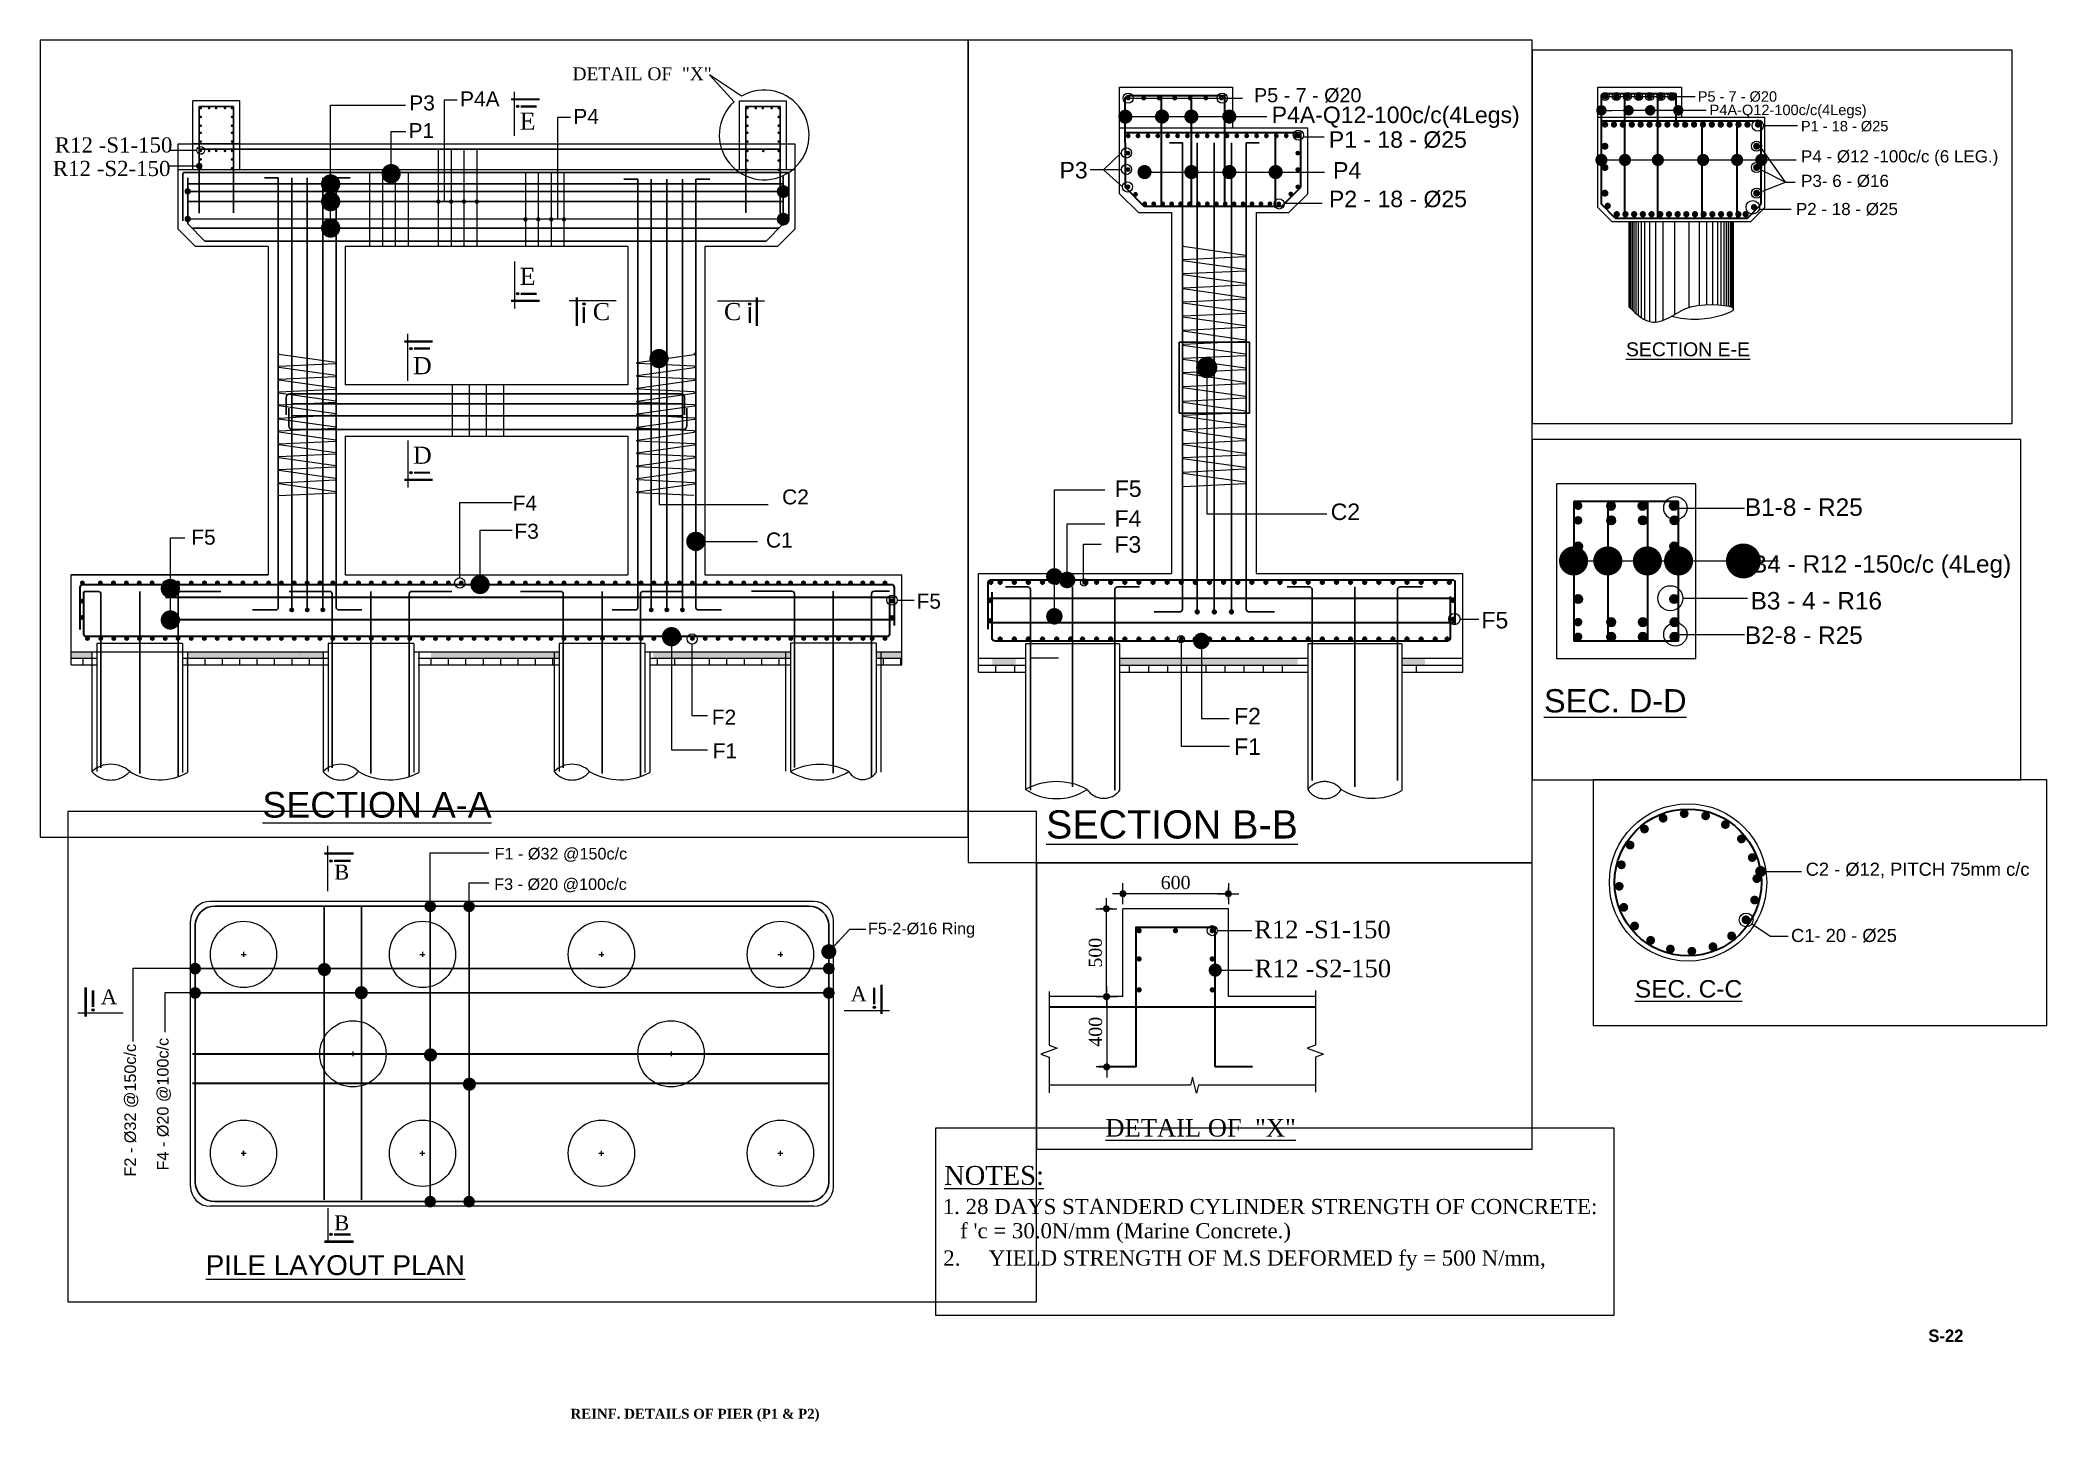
# Paper-space layout 'PIER-2' of a CAD drawing. Header units: millimetres. Extents: x 920 to 1321, y -33 to 243.
# The model-space entities are those that its viewports show. They can reach past a viewport. Long polylines and large blocks are cut down to what shows.
import ezdxf

# ---------------------------------------------------------------- set-up
doc = ezdxf.new("R2010")
doc.units = ezdxf.units.MM
doc.header["$PDMODE"] = 2
for name, pattern in [('DASHED', [0.75, 0.5, -0.25]), ('DASHED2', [0.375, 0.25, -0.125]), ('HIDDEN', [9.525, 6.35, -3.175])]:
    doc.linetypes.add(name, pattern=pattern)
doc.layers.get('Defpoints').update_dxf_attribs({"lineweight": 13})
for name, color, linetype, lineweight in [('Abutment W Line', 200, 'Continuous', 15), ('Ber', 12, 'Continuous', 30), ('Binder', 136, 'Continuous', 15), ('Center Line', 34, 'Continuous', 15), ('Dimision', 96, 'Continuous', 18), ('Fram_Text', 2, 'Continuous', 20), ('hatch', 65, 'Continuous', 15), ('Hatching', 65, 'Continuous', 20), ('Pile', 11, 'Continuous', 15), ('Rod', 12, 'Continuous', 30), ('Rod -2', 5, 'Continuous', 35), ('Text', 7, 'Continuous', 15)]:
    doc.layers.add(name, color=color, linetype=linetype, lineweight=lineweight)
doc.layers.add('Elevation', color=21, linetype='Continuous')
doc.layers.add('Pire Line', color=11, linetype='Continuous')
doc.styles.add('ARIAL', font='arial.ttf', dxfattribs={"width": 0.95})
doc.styles.add('ROMANS', font='arial.ttf', dxfattribs={"height": 200})
doc.styles.get("Standard").update_dxf_attribs({"font": 'times.ttf'})
doc.dimstyles.new('ISO-25', dxfattribs={"dimtxt": 175, "dimasz": 100, "dimexe": 65, "dimexo": 115.625, "dimgap": 40, "dimtad": 1, "dimtoh": 1, "dimdec": 0, "dimtxsty": 'Standard', "dimblk": 'DOT', "dimcen": 300, "dimclrd": 256, "dimclre": 256, "dimclrt": 256, "dimadec": 0, "dimazin": 0, "dimtfac": 1, "dimtdec": 0, "dimtix": 1, "dimtmove": 0, "dimatfit": 3, "dimldrblk": 'DOT', "dimfxl": 75, "dimlwd": -1, "dimarcsym": 0})
doc.dimstyles.new('ISO-75', dxfattribs={"dimtxt": 75, "dimasz": 1, "dimexe": 35, "dimexo": 35, "dimgap": 35, "dimtad": 1, "dimdec": 0, "dimtxsty": 'Standard', "dimblk": 'D_TIC', "dimcen": 52.5, "dimclrd": 256, "dimclre": 256, "dimclrt": 256, "dimadec": 0, "dimazin": 0, "dimtfac": 1, "dimtdec": 0, "dimtix": 1, "dimtmove": 0, "dimatfit": 3, "dimldrblk": 'DOT', "dimfxl": 35, "dimfxlon": 1, "dimlwd": -1, "dimarcsym": 0})

psp = doc.layouts.new('PIER-2')

# ---------------------------------------------------------------- texts
at = {"insert": (1025.72, -30.56), "char_height": 1.97, "width": 54.3779, "attachment_point": 1}
psp.add_mtext('{\\fTimes New Roman|b1|i0|c0|p18;REINF. DETAILS OF PIER (P1 & P2)}', dxfattribs=at)
at = {"layer": 'Fram_Text', "color": 0, "linetype": 'DASHED2', "ltscale": 0.1, "insert": (1301.01, -14.69), "char_height": 2.5, "width": 7.317, "attachment_point": 2, "style": 'ARIAL'}
psp.add_mtext('{\\fArial|b1|i0|c0|p34;S-22}', dxfattribs=at)

msp = doc.modelspace()

# ---------------------------------------------------------------- texts
at = {"layer": 'Text', "style": 'ROMANS'}
for s, height, p in [('P5 - 7 - %%C20', 150, (-379991.9, 83466.2)), ('P4A-Q12-100c/c(4Legs)', 150, (-379821.4, 83273.1)), ('P1 - 18 - %%C25', 150, (-378507.1, 83039.3)), ('P4 - %%C12 -100c/c (6 LEG.)', 175, (-378507, 82593.2)), ('P3- 6 - %%C16', 175, (-378505.3, 82240.3)), ('P2 - 18 - %%C25', 175, (-378580.1, 81835.1)), ('C2 - %%C12, PITCH 75mm c/c', 150, (-370652.2, 81056.1)), ('C1- 20 - %%C25', 150, (-370818.8, 80298.2)), ('%%USECTION E-E', 200, (-381024.9, 79804.8)), ('%%USEC. C-C', 200, (-372605.3, 79662.5)), ('P3', 175, (-398021.7, 78042)), ('P4A', 175, (-397428.4, 78088.1)), ('P4', 175, (-396105.5, 77884.1)), ('P1', 175, (-398029.8, 77717.9)), ('P5 - 7 - %%C20', 150, (-385248, 77624.9)), ('P4A-Q12-100c/c(4Legs)', 175, (-385060.2, 77403.8)), ('P1 - 18 - %%C25', 175, (-384453.1, 77141.2)), ('P3', 175, (-387315.8, 76815.1)), ('P4', 175, (-384407.7, 76813.8)), ('P2 - 18 - %%C25', 175, (-384451.8, 76509.7)), ('C2', 175, (-393666.8, 73439.9)), ('F4', 175, (-396814.3, 73366.7)), ('C2', 175, (-384433, 73184.3)), ('F4', 175, (-386731.6, 73113.3)), ('F3', 175, (-396793.5, 73038.7)), ('C1', 175, (-393854.5, 72936.2)), ('F3', 175, (-386732.8, 72837)), ('F2', 175, (-385460.8, 71012.1)), ('F2', 175, (-394488.1, 70866.9)), ('F1', 175, (-385460.8, 70687.5)), ('F1', 175, (-394478.1, 70473.4)), ('%%USECTION A-A', 300, (-399736.8, 69781.5)), ('%%USECTION B-B', 300, (-387459.5, 69798.5)), ('  B1-8 - R25 ', 75, (-373450.7, 69330.5)), ('B4 - R12 -150c/c (4Leg)', 75, (-373366, 69086.4)), ('B3 - 4 - R16 ', 75, (-373368, 68928.2)), ('  B2-8 - R25 ', 75, (-373450.7, 68780.2)), ('%%USEC. D-D', 100, (-374256, 68485.8)), ('F1 - %%C32 @150c/c ', 175, (-396581.9, 55509.4)), ('F3 - %%C20 @100c/c ', 175, (-396587.7, 55049.4)), ('F5-2-%%C16 Ring', 175, (-390948.9, 54380.4))]:
    msp.add_text(s, height=height, dxfattribs=at).set_placement(p)
at = {"layer": 'Text'}
for s, height, p in [('DETAIL OF  "X"', 150, (-396114.7, 78394.3)), ('E', 200, (-396731.4, 77815.7)), ('E', 200, (-396731.4, 76003.3)), ('C', 200, (-395878.1, 75592)), ('C', 200, (-394345.6, 75592)), ('D', 200, (-397977.4, 74960.4)), ('D', 200, (-397977.4, 73913.9)), ('%%UNOTES:', 150, (-373110.1, 73687.1)), ('1. 28 DAYS STANDERD CYLINDER STRENGTH OF CONCRETE:', 120, (-373120.1, 73455.3)), (" f 'c = 30.0N/mm (Marine Concrete.)      ", 120, (-373028.1, 73262.9)), ('R12 -S1-150', 100, (-375182.6, 72043.4)), ('R12 -S2-150', 100, (-375180.1, 71821.5)), ('%%UDETAIL OF  "X"', 100, (-376029.9, 70915)), ('B', 224.2, (-399000.5, 55207.3)), ('A', 224.2, (-391210.6, 53367.4)), ('A', 224.2, (-402521.7, 53326.4)), ('B', 224.2, (-399000.5, 49915.3))]:
    msp.add_text(s, height=height, dxfattribs=at).set_placement(p)
for s, p in [('R12 -S1-150', (-402161.9, 77549.7)), ('R12 -S2-150', (-402184.4, 77275.1))]:
    msp.add_text(s, height=176.947, rotation=360, dxfattribs=at).set_placement(p)
at = {"layer": 'Text', "style": 'ROMANS'}
for s, p in [('F4 - %%C20 @100c/c ', (-401500.3, 50817.5)), ('F2 - %%C32 @150c/c ', (-401992.1, 50726.1))]:
    msp.add_text(s, height=175, rotation=90, dxfattribs=at).set_placement(p)
at = {"layer": 'Text', "attachment_point": 1, "style": 'ROMANS'}
for s, insert, char_height, width in [('F5', (-386728.7, 73605.2), 175, 2576.74), ('F5', (-400568.1, 73144.4), 175, 2190.162), ('F5', (-392096.5, 72396.7), 175, 2190.162), ('F5', (-382831.2, 72206.7), 175, 2190.162), ('{\\LPILE LAYOUT PLAN }', (-400939.9, 49539.6), 300, 17029.005)]:
    msp.add_mtext(s, dxfattribs=dict(at, insert=insert, char_height=char_height, width=width))
at = {"layer": 'Text', "ltscale": 3, "insert": (-373116.3, 73166.2), "char_height": 120, "width": 6273.374, "attachment_point": 1}
msp.add_mtext('\\pi-360,l360,t360;2.^IYIELD STRENGTH OF M.S DEFORMED fy = 500 N/mm,\\P\\pi0,l0,tz;       ', dxfattribs=at)

# ---------------------------------------------------------------- blocks, each defined once
blk = doc.blocks.new('_Dot')
at = {"color": 0, "linetype": 'ByBlock', "lineweight": -2}
blk.add_line((-0.5, 0), (-1, 0), dxfattribs=at)
at = {"color": 0, "linetype": 'ByBlock', "const_width": 0.5}
blk.add_lwpolyline([(-0.25, 0, 1), (0.25, 0, 1)], format="xyb", close=True, dxfattribs=at)
blk = doc.blocks.new('r')
at = {"layer": 'Rod', "ltscale": 3, "const_width": 25}
blk.add_lwpolyline([(-12.5, 0, 1), (12.5, 0, 1)], format="xyb", close=True, dxfattribs=at)
blk = doc.blocks.new('*U65')
at = {"layer": 'Dimision', "ltscale": 10, "xscale": -1.999999999995604, "yscale": 2, "zscale": 2, "rotation": 108.0000000000604}
blk.add_blockref('r', (0, 0), dxfattribs=at)
blk.add_blockref('r', (0, 0), dxfattribs=at)
blk = doc.blocks.new('*U64')
at = {"layer": 'Hatching', "color": 0, "linetype": 'ByBlock', "lineweight": -2}
for p, rotation in [((-372041.7, 81766.9), 125.9999999999998), ((-372282.8, 81714.8), 143.9999999999997), ((-371796.3, 81741.8), 107.9999999999998), ((-372496, 81590.8), 161.9999999999999), ((-371570.6, 81642.2), 89.99999999999987), ((-371386.8, 81477.7), 71.9999999999999), ((-372660.5, 81407), 180), ((-371262.8, 81264.5), 53.99999999999991), ((-372760.1, 81181.4), 197.9999999999998), ((-371210.8, 81023.4), 35.99999999999994), ((-372785.1, 80936), 215.9999999999997), ((-371235.8, 80778), 17.99999999999995), ((-372733.1, 80694.9), 233.9999999999998), ((-372609.1, 80481.6), 251.9999999999997), ((-372425.3, 80317.2), 269.9999999999997)]:
    blk.add_blockref('*U65', p, dxfattribs=dict(at, rotation=rotation))
blk.add_blockref('*U65', (-371335.4, 80552.4), dxfattribs=at)
at = {"layer": 'Hatching', "color": 0, "linetype": 'ByBlock', "lineweight": -2, "transparency": 16777216}
for p, rotation in [((-371499.9, 80368.5), 341.9999999999998), ((-372199.6, 80217.5), 287.9999999999997), ((-371713.1, 80244.5), 323.9999999999997), ((-371954.3, 80192.5), 305.9999999999998)]:
    blk.add_blockref('*U65', p, dxfattribs=dict(at, rotation=rotation))
blk = doc.blocks.new('rod')
at = {"layer": 'Rod', "ltscale": 10, "const_width": 15}
blk.add_lwpolyline([(-7.5, 0, 1), (7.5, 0, 1)], format="xyb", close=True, dxfattribs=at)
blk = doc.blocks.new('D_TIC')
at = {"layer": 'Dimision', "ltscale": 5}
for p, q in [((-60, 0), (60, 0)), ((0, 60), (0, -60))]:
    blk.add_line(p, q, dxfattribs=at)
at = {"layer": 'Dimision', "ltscale": 5, "const_width": 20}
blk.add_lwpolyline([(-10, 0, 1), (10, 0, 1)], format="xyb", close=True, dxfattribs=at)
blk = doc.blocks.new('*D202')
at = {"layer": 'Defpoints', "color": 0, "ltscale": 5, "transparency": 16777216}
for p in [(-376031.1, 71711.3), (-376022.3, 71311.3), (-375806.7, 71311.3)]:
    blk.add_point(p, dxfattribs=at)
at = {"layer": 'Dimision', "lineweight": -2, "ltscale": 5, "transparency": 16777216}
for p, q in [((-376022.3, 71711.3), (-375987.3, 71711.3)), ((-375987.3, 71311.3), (-376057.3, 71311.3))]:
    blk.add_line(p, q, dxfattribs=at)
at = {"layer": 'Dimision', "ltscale": 5, "transparency": 16777216}
blk.add_line((-376022.3, 71710.3), (-376022.3, 71312.3), dxfattribs=at)
for p, rotation in [((-376022.3, 71711.3), 90), ((-376022.3, 71311.3), 270)]:
    blk.add_blockref('D_TIC', p, dxfattribs=dict(at, rotation=rotation))
at = {"layer": 'Dimision', "lineweight": 20, "ltscale": 5, "transparency": 16777216, "insert": (-376085.4, 71511.3), "char_height": 75, "attachment_point": 5, "rotation": 90}
blk.add_mtext('400', dxfattribs=at)
blk = doc.blocks.new('*D203')
at = {"layer": 'Defpoints', "color": 0, "ltscale": 5, "transparency": 16777216}
for p in [(-375930, 72296.7), (-375930, 72211.3), (-375330, 72211.3)]:
    blk.add_point(p, dxfattribs=at)
at = {"layer": 'Dimision', "lineweight": -2, "ltscale": 5, "transparency": 16777216}
for p, q in [((-375930, 72261.7), (-375930, 72331.7)), ((-375330, 72261.7), (-375330, 72331.7))]:
    blk.add_line(p, q, dxfattribs=at)
at = {"layer": 'Dimision', "ltscale": 5, "transparency": 16777216}
blk.add_line((-375331, 72296.7), (-375929, 72296.7), dxfattribs=at)
at = {"layer": 'Dimision', "ltscale": 5, "transparency": 16777216, "rotation": 180}
blk.add_blockref('D_TIC', (-375930, 72296.7), dxfattribs=at)
at = {"layer": 'Dimision', "ltscale": 5, "transparency": 16777216}
blk.add_blockref('D_TIC', (-375330, 72296.7), dxfattribs=at)
at = {"layer": 'Dimision', "lineweight": 20, "ltscale": 5, "transparency": 16777216, "insert": (-375630, 72359.8), "char_height": 75, "attachment_point": 5}
blk.add_mtext('600', dxfattribs=at)
blk = doc.blocks.new('*U212')
at = {"layer": 'Dimision', "ltscale": 10, "xscale": 1.799999999990562, "yscale": 1.799999999990562, "zscale": 1.799999999990562, "rotation": 187.7142857142669}
blk.add_blockref('r', (0, 0), dxfattribs=at)
blk = doc.blocks.new('*U213')
at = {"layer": 'hatch', "color": 0, "linetype": 'ByBlock', "lineweight": -2, "transparency": 16777216}
for p in [(-381156.6, 81847.9), (-381031.6, 81847.9), (-380906.6, 81847.9), (-380781.6, 81847.9), (-380656.6, 81847.9), (-380531.6, 81847.9), (-380406.6, 81847.9), (-380281.6, 81847.9), (-380156.6, 81847.9), (-380031.6, 81847.9), (-379906.6, 81847.9), (-379781.6, 81847.9), (-379656.6, 81847.9), (-379531.6, 81847.9), (-379406.6, 81847.9)]:
    blk.add_blockref('*U212', p, dxfattribs=at)
blk = doc.blocks.new('*U435')
at = {"layer": 'Dimision', "ltscale": 10, "rotation": 180}
blk.add_blockref('r', (0, 0.1), dxfattribs=at)
blk.add_blockref('r', (0, 0.1), dxfattribs=at)
blk = doc.blocks.new('*U436')
at = {"layer": 'hatch', "color": 0, "linetype": 'ByBlock', "lineweight": -2, "transparency": 16777216}
for p in [(-386586.2, 77667.2), (-386421.2, 77667.2), (-386256.2, 77667.2), (-386091.2, 77667.2), (-385926.2, 77667.2), (-385761.2, 77667.2), (-385596.2, 77667.2)]:
    blk.add_blockref('*U435', p, dxfattribs=at)
blk = doc.blocks.new('*U475')
at = {"layer": 'Dimision', "ltscale": 10, "rotation": 180}
blk.add_blockref('r', (0, 0), dxfattribs=at)
blk = doc.blocks.new('*U476')
at = {"layer": 'hatch', "color": 0, "linetype": 'ByBlock', "lineweight": -2, "transparency": 16777216}
for p in [(-386586.3, 77267.6), (-386481.3, 77267.6), (-386376.3, 77267.6), (-386271.3, 77267.6), (-386166.3, 77267.6), (-386061.3, 77267.6), (-385956.3, 77267.6), (-385851.3, 77267.6), (-385746.3, 77267.6), (-385641.3, 77267.6), (-385536.3, 77267.6), (-385431.3, 77267.6), (-385326.3, 77267.6), (-385221.3, 77267.6), (-385116.3, 77267.6), (-385011.3, 77267.6), (-384906.3, 77267.6), (-384801.3, 77267.6)]:
    blk.add_blockref('*U475', p, dxfattribs=at)
blk = doc.blocks.new('*U477')
at = {"layer": 'Dimision', "ltscale": 10, "rotation": 180}
blk.add_blockref('r', (11.1, 0), dxfattribs=at)
blk = doc.blocks.new('*U478')
at = {"layer": 'hatch', "color": 0, "linetype": 'ByBlock', "lineweight": -2, "transparency": 16777216}
for p in [(-386420.7, 76545.3), (-386325.7, 76545.3), (-386230.7, 76545.3), (-386135.7, 76545.3), (-386040.7, 76545.3), (-385945.7, 76545.3), (-385850.7, 76545.3), (-385755.7, 76545.3), (-385660.7, 76545.3), (-385565.7, 76545.3), (-385470.7, 76545.3), (-385375.7, 76545.3), (-385280.7, 76545.3), (-385185.7, 76545.3), (-385090.7, 76545.3), (-384995.7, 76545.3)]:
    blk.add_blockref('*U477', p, dxfattribs=at)
blk = doc.blocks.new('*U481')
at = {"layer": 'Dimision', "ltscale": 10, "xscale": -1.799999999991538, "yscale": 1.799999999959254, "zscale": 1.8, "rotation": 352.4554985325165}
blk.add_blockref('r', (0, 0.1), dxfattribs=at)
blk = doc.blocks.new('*U482')
at = {"layer": 'hatch', "color": 0, "linetype": 'ByBlock', "lineweight": -2, "transparency": 16777216, "rotation": 359.8302157529743}
for p in [(-381323, 83542.6), (-381163, 83542.1), (-381003, 83541.6), (-380843, 83541.2), (-380683, 83540.7), (-380523, 83540.2), (-380363, 83539.8)]:
    blk.add_blockref('*U481', p, dxfattribs=at)

# ---------------------------------------------------------------- dimensions: what is measured, and where the dimension line sits
at = {"layer": 'Dimision', "lineweight": 20, "ltscale": 5}
dim = msp.add_linear_dim(base=(-375930, 72296.7), p1=(-375330, 72211.3), p2=(-375930, 72211.3), dimstyle='ISO-75', override={"dimgap": 25}, dxfattribs=at)
dim.commit()
dim.dimension.update_dxf_attribs({"geometry": '*D203', "text_midpoint": (-375630, 72359.8)})
msp.add_linear_dim(base=(-376023.9, 72211.3), p1=(-375930, 71711.3), p2=(-375930, 72211.3), angle=90, dimstyle='ISO-75', override={"dimgap": 25}, dxfattribs=at).render()
dim = msp.add_linear_dim(base=(-376022.3, 71311.3), p1=(-376031.1, 71711.3), p2=(-375806.7, 71311.3), angle=90, dimstyle='ISO-75', override={"dimgap": 25}, dxfattribs=at)
dim.commit()
dim.dimension.update_dxf_attribs({"geometry": '*D202', "text_midpoint": (-376085.4, 71511.3)})

# ---------------------------------------------------------------- hatches: boundary and pattern name
at = {"layer": 'Dimision', "ltscale": 5}
h = msp.add_hatch(color=256, dxfattribs=at)
h.paths.add_polyline_path([(-399249.7, 53849.4, 1), (-399049.7, 53849.4)])
h.paths.add_polyline_path([(-399249.7, 53849.4), (-399049.7, 53849.4, 1)])
h = msp.add_hatch(color=256, dxfattribs=at)
h.paths.add_polyline_path([(-398692.3, 53499.2, 1), (-398492.3, 53499.2)])
h.paths.add_polyline_path([(-398692.3, 53499.2), (-398492.3, 53499.2, 1)])
h = msp.add_hatch(color=256, dxfattribs=at)
h.paths.add_polyline_path([(-397648.3, 52560.4, 1), (-397448.3, 52560.4)])
h.paths.add_polyline_path([(-397648.3, 52560.4), (-397448.3, 52560.4, 1)])
h = msp.add_hatch(color=256, dxfattribs=at)
h.paths.add_polyline_path([(-397061.5, 52118.9, 1), (-396861.5, 52118.9)])
h.paths.add_polyline_path([(-397061.5, 52118.9), (-396861.5, 52118.9, 1)])
at = {"layer": 'hatch'}
h = msp.add_hatch(dxfattribs=at)
h.set_pattern_fill('AR-B88', color=256)
h.set_pattern_definition([(0, (59129.54, 2993.64), (0, 203.2), []), (90, (59129.54, 2993.64), (-101.6, 203.2), [203.2, -203.2])])
h.paths.add_polyline_path([(-400616.2, 71641.9), (-400616.2, 71566.9), (-399023.1, 71566.9), (-399023.1, 71641.9)])
h.paths.add_polyline_path([(-401723.1, 71566.9), (-401723.1, 71641.9), (-401969.7, 71641.9), (-401969.7, 71566.9)])
h.paths.add_polyline_path([(-392569.7, 71641.9), (-392569.7, 71566.9), (-392269.7, 71566.9), (-392269.7, 71641.9)])
h.paths.add_polyline_path([(-396269.8, 71566.9), (-396269.7, 71641.9), (-397769.7, 71641.9), (-397769.7, 71566.9)])
h.paths.add_polyline_path([(-393569.8, 71566.9), (-393569.7, 71641.9), (-395169.7, 71641.9), (-395169.7, 71566.9)])
at = {"layer": 'Hatching', "ltscale": 3}
h = msp.add_hatch(dxfattribs=at)
h.set_pattern_fill('AR-B88', color=256)
h.set_pattern_definition([(0, (66158.58, 7240.15), (0, 203.2), []), (90, (66158.58, 7240.15), (-101.6, 203.2), [203.2, -203.2])])
h.paths.add_polyline_path([(-384784, 71641.9), (-386677, 71641.9), (-386677, 71566.9), (-384784, 71566.9)])
h.paths.add_polyline_path([(-387783.8, 71641.9), (-388030.5, 71641.9), (-388030.5, 71566.9), (-387783.8, 71566.9)])
h.paths.add_polyline_path([(-383430.5, 71641.9), (-383677.1, 71641.9), (-383677.1, 71566.9), (-383430.5, 71566.9)])
at = {"layer": 'Pile', "ltscale": 0.1}
h = msp.add_hatch(dxfattribs=at)
h.set_pattern_fill('AR-CONC', color=256, style=0)
h.set_pattern_definition([(50, (59129.54, 2993.64), (182.18467, -15.939086), [19.05, -209.55]), (355, (59129.54, 2993.64), (-35.24342, 191.056845), [15.24, -167.640584]), (100.451445, (59144.72, 2992.31), (146.94125, 175.11775), [16.19001, -178.090245]), (46.1842, (59129.54, 3044.44), (271.07904, -42.04233), [28.575, -314.325]), (96.63556, (59152.13, 3040.94), (237.40413, 247.42612), [24.28502, -267.1356]), (351.18415, (59129.54, 3044.44), (237.40413, 247.42612), [22.85997, -251.45973]), (21, (59154.94, 3031.74), (151.61439, -102.2652), [19.05, -209.55]), (326, (59154.94, 3031.74), (61.80203, 184.187966), [15.24, -167.64]), (71.451445, (59167.57, 3023.22), (213.41642, 81.92277), [16.19001, -178.08994]), (37.5, (59129.537, 2993.64), (3.088603, 84.555039), [0, -165.608, 0, -170.18, 0, -168.275]), (7.5, (59129.54, 2993.64), (66.819663, 100.180575), [0, -97.028, 0, -161.798, 0, -64.135]), (327.5, (59072.895, 2993.64), (135.590595, -5.728744), [0, -63.5, 0, -198.12, 0, -262.89]), (317.5, (59047.5, 2993.64), (148.12918, 25.42649), [0, -82.55, 0, -131.572, 0, -186.69])])
h.paths.add_polyline_path([(-401723.1, 71641.9), (-401723.1, 71716.9), (-401969.7, 71716.9), (-401969.7, 71641.9)])
h.paths.add_polyline_path([(-399023.1, 71641.9), (-399023.1, 71716.9), (-400616.2, 71716.9), (-400616.2, 71641.9)])
h.paths.add_polyline_path([(-392269.7, 71641.9), (-392269.7, 71716.9), (-392569.7, 71716.9), (-392569.7, 71641.9)])
h.paths.add_polyline_path([(-396269.7, 71641.9), (-396269.7, 71716.9), (-397769.7, 71716.9), (-397769.7, 71641.9)])
h.paths.add_polyline_path([(-393569.7, 71641.9), (-393569.7, 71716.9), (-395169.7, 71716.9), (-395169.7, 71641.9)])
h = msp.add_hatch(dxfattribs=at)
h.set_pattern_fill('AR-CONC', color=256, style=0)
h.set_pattern_definition([(50, (66158.58, 7240.15), (182.18467, -15.939086), [19.05, -209.55]), (355, (66158.58, 7240.15), (-35.24342, 191.056845), [15.24, -167.640584]), (100.451445, (66173.76, 7238.82), (146.94125, 175.11775), [16.19001, -178.090245]), (46.1842, (66158.58, 7290.95), (271.07904, -42.04233), [28.575, -314.325]), (96.63556, (66181.17, 7287.45), (237.40413, 247.42612), [24.28502, -267.1356]), (351.18415, (66158.58, 7290.95), (237.40413, 247.42612), [22.85997, -251.45973]), (21, (66183.98, 7278.25), (151.61439, -102.2652), [19.05, -209.55]), (326, (66183.98, 7278.25), (61.80203, 184.187966), [15.24, -167.64]), (71.451445, (66196.61, 7269.73), (213.41642, 81.92277), [16.19001, -178.08994]), (37.5, (66158.576, 7240.15), (3.088603, 84.555039), [0, -165.608, 0, -170.18, 0, -168.275]), (7.5, (66158.58, 7240.15), (66.819663, 100.180575), [0, -97.028, 0, -161.798, 0, -64.135]), (327.5, (66101.934, 7240.15), (135.590595, -5.728744), [0, -63.5, 0, -198.12, 0, -262.89]), (317.5, (66076.53, 7240.15), (148.12918, 25.42649), [0, -82.55, 0, -131.572, 0, -186.69])])
h.paths.add_polyline_path([(-384784, 71716.9), (-386677, 71716.9), (-386677, 71641.9), (-384784, 71641.9)])
h.paths.add_polyline_path([(-387783.8, 71716.9), (-388030.5, 71716.9), (-388030.5, 71641.9), (-387783.8, 71641.9)])
h.paths.add_polyline_path([(-383430.5, 71716.9), (-383677.1, 71716.9), (-383677.1, 71641.9), (-383430.5, 71641.9)])
at = {"layer": 'Rod', "ltscale": 5}
for points in [[(-401859.4, 72521.9, 1), (-401819.4, 72521.9, 1)], [(-401648.7, 72521.9, -1), (-401608.7, 72521.9, -1)], [(-401496.1, 72521.9, -1), (-401456.1, 72521.9, -1)], [(-401345.6, 72521.9, -1), (-401305.6, 72521.9, -1)], [(-401195.6, 72521.9, -1), (-401155.6, 72521.9, -1)], [(-401045.6, 72521.9, -1), (-401005.6, 72521.9, -1)], [(-400895.6, 72521.9, -1), (-400855.6, 72521.9, -1)], [(-400745.6, 72521.9, 1), (-400705.6, 72521.9, 1)], [(-400587.7, 72521.9, 1), (-400547.7, 72521.9, 1)], [(-400433, 72521.9, 1), (-400393, 72521.9, 1)], [(-400281.5, 72521.9, 1), (-400241.5, 72521.9, 1)], [(-400134.7, 72521.9, 1), (-400094.7, 72521.9, 1)], [(-399984.7, 72521.9, 1), (-399944.7, 72521.9, 1)], [(-399834.7, 72521.9, 1), (-399794.7, 72521.9, 1)], [(-399684.7, 72521.9, 1), (-399644.7, 72521.9, 1)], [(-399534.7, 72521.9, 1), (-399494.7, 72521.9, 1)], [(-399384.7, 72521.9, 1), (-399344.7, 72521.9, 1)], [(-399234.7, 72521.9, 1), (-399194.7, 72521.9, 1)], [(-399084.7, 72521.9, 1), (-399044.7, 72521.9, 1)], [(-398934.7, 72521.9, 1), (-398894.7, 72521.9, 1)], [(-398784.7, 72521.9, 1), (-398744.7, 72521.9, 1)], [(-398634.7, 72521.9, 1), (-398594.7, 72521.9, 1)], [(-398484.7, 72521.9, 1), (-398444.7, 72521.9, 1)], [(-398334.7, 72521.9, 1), (-398294.7, 72521.9, 1)], [(-398184.7, 72521.9, 1), (-398144.7, 72521.9, 1)], [(-398034.7, 72521.9, 1), (-397994.7, 72521.9, 1)], [(-397884.7, 72521.9, 1), (-397844.7, 72521.9, 1)], [(-397734.7, 72521.9, 1), (-397694.7, 72521.9, 1)], [(-397584.7, 72521.9, 1), (-397544.7, 72521.9, 1)], [(-397434.7, 72521.9, 1), (-397394.7, 72521.9, 1)], [(-397284.7, 72521.9, 1), (-397244.7, 72521.9, 1)], [(-397134.7, 72521.9, 1), (-397094.7, 72521.9, 1)], [(-396984.7, 72521.9, 1), (-396944.7, 72521.9, 1)], [(-396834.7, 72521.9, 1), (-396794.7, 72521.9, 1)], [(-396684.7, 72521.9, 1), (-396644.7, 72521.9, 1)], [(-396534.7, 72521.9, 1), (-396494.7, 72521.9, 1)], [(-396384.7, 72521.9, 1), (-396344.7, 72521.9, 1)], [(-396234.7, 72521.9, 1), (-396194.7, 72521.9, 1)], [(-396084.7, 72521.9, 1), (-396044.7, 72521.9, 1)], [(-395934.7, 72521.9, 1), (-395894.7, 72521.9, 1)], [(-395784.7, 72521.9, 1), (-395744.7, 72521.9, 1)], [(-395634.7, 72521.9, 1), (-395594.7, 72521.9, 1)], [(-395484.7, 72521.9, 1), (-395444.7, 72521.9, 1)], [(-395334.7, 72521.9, 1), (-395294.7, 72521.9, 1)], [(-395184.7, 72521.9, 1), (-395144.7, 72521.9, 1)], [(-395034.7, 72521.9, 1), (-394994.7, 72521.9, 1)], [(-394884.7, 72521.9, 1), (-394844.7, 72521.9, 1)], [(-394734.7, 72521.9, 1), (-394694.7, 72521.9, 1)], [(-394584.7, 72521.9, 1), (-394544.7, 72521.9, 1)], [(-394434.7, 72521.9, 1), (-394394.7, 72521.9, 1)], [(-394284.7, 72521.9, 1), (-394244.7, 72521.9, 1)], [(-394134.7, 72521.9, 1), (-394094.7, 72521.9, 1)], [(-393998.7, 72521.9, 1), (-393958.7, 72521.9, 1)], [(-393862.6, 72521.9, 1), (-393822.6, 72521.9, 1)], [(-393726.9, 72521.9, 1), (-393686.9, 72521.9, 1)], [(-393587.3, 72521.9, 1), (-393547.3, 72521.9, 1)], [(-393437.3, 72521.9, -1), (-393397.3, 72521.9, -1)], [(-393301.3, 72521.9, -1), (-393261.3, 72521.9, -1)], [(-393167.9, 72521.9, -1), (-393127.9, 72521.9, -1)], [(-393030.3, 72521.9, -1), (-392990.3, 72521.9, -1)], [(-392887.3, 72521.9, -1), (-392847.3, 72521.9, -1)], [(-392744.3, 72521.9, -1), (-392704.3, 72521.9, -1)], [(-392634.7, 72521.9, 1), (-392594.7, 72521.9, 1)], [(-392484.7, 72521.9, 1), (-392444.7, 72521.9, 1)], [(-388066.7, 72521.9, 1), (-388026.7, 72521.9, 1)], [(-387967, 72521.9, 1), (-387927, 72521.9, 1)], [(-387817, 72521.9, 1), (-387777, 72521.9, 1)], [(-387667, 72521.9, 1), (-387627, 72521.9, 1)], [(-387517, 72521.9, 1), (-387477, 72521.9, 1)], [(-387367, 72521.9, 1), (-387327, 72521.9, 1)], [(-387217, 72521.9, 1), (-387177, 72521.9, 1)], [(-387067, 72521.9, 1), (-387027, 72521.9, 1)], [(-386942, 72521.9, 1), (-386902, 72521.9, 1)], [(-386792, 72521.9, 1), (-386752, 72521.9, 1)], [(-386642, 72521.9, 1), (-386602, 72521.9, 1)], [(-386492, 72521.9, 1), (-386452, 72521.9, 1)], [(-386342, 72521.9, 1), (-386302, 72521.9, 1)], [(-386192, 72521.9, 1), (-386152, 72521.9, 1)], [(-386042, 72521.9, 1), (-386002, 72521.9, 1)], [(-385892, 72521.9, 1), (-385852, 72521.9, 1)], [(-385742, 72521.9, 1), (-385702, 72521.9, 1)], [(-385592, 72521.9, 1), (-385552, 72521.9, 1)], [(-385442, 72521.9, 1), (-385402, 72521.9, 1)], [(-385292, 72521.9, 1), (-385252, 72521.9, 1)], [(-385142, 72521.9, 1), (-385102, 72521.9, 1)], [(-384992, 72521.9, 1), (-384952, 72521.9, 1)], [(-384842, 72521.9, 1), (-384802, 72521.9, 1)], [(-384692, 72521.9, 1), (-384652, 72521.9, 1)], [(-384542, 72521.9, 1), (-384502, 72521.9, 1)], [(-384392, 72521.9, 1), (-384352, 72521.9, 1)], [(-384242, 72521.9, 1), (-384202, 72521.9, 1)], [(-384092, 72521.9, 1), (-384052, 72521.9, 1)], [(-383942, 72521.9, 1), (-383902, 72521.9, 1)], [(-383792, 72521.9, 1), (-383752, 72521.9, 1)], [(-383642, 72521.9, 1), (-383602, 72521.9, 1)], [(-383492, 72521.9, 1), (-383452, 72521.9, 1)], [(-383342, 72521.9, 1), (-383302, 72521.9, 1)], [(-383192, 72521.9, 1), (-383152, 72521.9, 1)], [(-401825.3, 72310.4, -1), (-401865.3, 72310.4, -1)], [(-392400.1, 72310.4, 1), (-392360.1, 72310.4, 1)], [(-388070.3, 72328.3, -1), (-388030.3, 72328.3, -1)], [(-383151.2, 72329.4, -1), (-383111.2, 72329.4, -1)], [(-399414.9, 72206.9, -1), (-399374.9, 72206.9, -1)], [(-399233.2, 72206.9, -1), (-399193.2, 72206.9, -1)], [(-399193.2, 72206.9, 1), (-399233.2, 72206.9, 1)], [(-399011.4, 72206.9, 1), (-399051.4, 72206.9, 1)], [(-395214.9, 72206.9, -1), (-395174.9, 72206.9, -1)], [(-395033.2, 72206.9, -1), (-394993.2, 72206.9, -1)], [(-394993.2, 72206.9, 1), (-395033.2, 72206.9, 1)], [(-394811.4, 72206.9, 1), (-394851.4, 72206.9, 1)], [(-385872.2, 72206.9, -1), (-385832.2, 72206.9, -1)], [(-385690.4, 72206.9, -1), (-385650.4, 72206.9, -1)], [(-385650.4, 72206.9, 1), (-385690.4, 72206.9, 1)], [(-385468.6, 72206.9, 1), (-385508.6, 72206.9, 1)], [(-401823.7, 72119.3, -1), (-401863.7, 72119.3, -1)], [(-392401.6, 72119.3, 1), (-392361.6, 72119.3, 1)], [(-388075.2, 72112.8, -1), (-388035.2, 72112.8, -1)], [(-383148.6, 72129.4, -1), (-383108.6, 72129.4, -1)], [(-387967, 71919.2, -1), (-387927, 71919.2, -1)], [(-387817, 71919.2, -1), (-387777, 71919.2, -1)], [(-387667, 71919.2, -1), (-387627, 71919.2, -1)], [(-387517, 71919.2, -1), (-387477, 71919.2, -1)], [(-387367, 71919.2, -1), (-387327, 71919.2, -1)], [(-387217, 71919.2, -1), (-387177, 71919.2, -1)], [(-387092, 71919.2, -1), (-387052, 71919.2, -1)], [(-386942, 71919.2, -1), (-386902, 71919.2, -1)], [(-386792, 71919.2, -1), (-386752, 71919.2, -1)], [(-386642, 71919.2, -1), (-386602, 71919.2, -1)], [(-386492, 71919.2, -1), (-386452, 71919.2, -1)], [(-386342, 71919.2, -1), (-386302, 71919.2, -1)], [(-386192, 71919.2, -1), (-386152, 71919.2, -1)], [(-386042, 71919.2, -1), (-386002, 71919.2, -1)], [(-385892, 71919.2, -1), (-385852, 71919.2, -1)], [(-385742, 71919.2, -1), (-385702, 71919.2, -1)], [(-385592, 71919.2, -1), (-385552, 71919.2, -1)], [(-385442, 71919.2, -1), (-385402, 71919.2, -1)], [(-385292, 71919.2, -1), (-385252, 71919.2, -1)], [(-385142, 71919.2, -1), (-385102, 71919.2, -1)], [(-384992, 71919.2, -1), (-384952, 71919.2, -1)], [(-384842, 71919.2, -1), (-384802, 71919.2, -1)], [(-384692, 71919.2, -1), (-384652, 71919.2, -1)], [(-384542, 71919.2, -1), (-384502, 71919.2, -1)], [(-384392, 71919.2, -1), (-384352, 71919.2, -1)], [(-384242, 71919.2, -1), (-384202, 71919.2, -1)], [(-384092, 71919.2, -1), (-384052, 71919.2, -1)], [(-383942, 71919.2, -1), (-383902, 71919.2, -1)], [(-383792, 71919.2, -1), (-383752, 71919.2, -1)], [(-383642, 71919.2, -1), (-383602, 71919.2, -1)], [(-383492, 71919.2, -1), (-383452, 71919.2, -1)], [(-383342, 71919.2, -1), (-383302, 71919.2, -1)], [(-383216.2, 71919.2, -1), (-383176.2, 71919.2, -1)], [(-401799.6, 71875.1, -1), (-401759.6, 71875.1, -1)], [(-401645.3, 71875.1, -1), (-401605.3, 71875.1, -1)], [(-401492.6, 71875.1, -1), (-401452.6, 71875.1, -1)], [(-401342.2, 71875.1, -1), (-401302.2, 71875.1, -1)], [(-401192.2, 71875.1, -1), (-401152.2, 71875.1, -1)], [(-401042.2, 71875.1, -1), (-401002.2, 71875.1, -1)], [(-400892.2, 71875.1, -1), (-400852.2, 71875.1, -1)], [(-400742.2, 71875.1, -1), (-400702.2, 71875.1, -1)], [(-400587.9, 71875.1, -1), (-400547.9, 71875.1, -1)], [(-400435.2, 71875.1, -1), (-400395.2, 71875.1, -1)], [(-400284.7, 71875.1, -1), (-400244.7, 71875.1, -1)], [(-400134.7, 71875.1, -1), (-400094.7, 71875.1, -1)], [(-399984.7, 71875.1, -1), (-399944.7, 71875.1, -1)], [(-399834.7, 71875.1, -1), (-399794.7, 71875.1, -1)], [(-399684.7, 71875.1, -1), (-399644.7, 71875.1, -1)], [(-399534.7, 71875.1, -1), (-399494.7, 71875.1, -1)], [(-399384.7, 71875.1, -1), (-399344.7, 71875.1, -1)], [(-399234.7, 71875.1, -1), (-399194.7, 71875.1, -1)], [(-399084.7, 71875.1, -1), (-399044.7, 71875.1, -1)], [(-398934.7, 71875.1, -1), (-398894.7, 71875.1, -1)], [(-398784.7, 71875.1, -1), (-398744.7, 71875.1, -1)], [(-398634.7, 71875.1, -1), (-398594.7, 71875.1, -1)], [(-398484.7, 71875.1, -1), (-398444.7, 71875.1, -1)], [(-398334.7, 71875.1, -1), (-398294.7, 71875.1, -1)], [(-398184.7, 71875.1, -1), (-398144.7, 71875.1, -1)], [(-398034.7, 71875.1, -1), (-397994.7, 71875.1, -1)], [(-397884.7, 71875.1, -1), (-397844.7, 71875.1, -1)], [(-397734.7, 71875.1, -1), (-397694.7, 71875.1, -1)], [(-397584.7, 71875.1, -1), (-397544.7, 71875.1, -1)], [(-397434.7, 71875.1, -1), (-397394.7, 71875.1, -1)], [(-397284.7, 71875.1, -1), (-397244.7, 71875.1, -1)], [(-397134.7, 71875.1, -1), (-397094.7, 71875.1, -1)], [(-396984.7, 71875.1, -1), (-396944.7, 71875.1, -1)], [(-396834.7, 71875.1, -1), (-396794.7, 71875.1, -1)], [(-396684.7, 71875.1, -1), (-396644.7, 71875.1, -1)], [(-396534.7, 71875.1, -1), (-396494.7, 71875.1, -1)], [(-396384.7, 71875.1, -1), (-396344.7, 71875.1, -1)], [(-396234.7, 71875.1, -1), (-396194.7, 71875.1, -1)], [(-396084.7, 71875.1, -1), (-396044.7, 71875.1, -1)], [(-395934.7, 71875.1, -1), (-395894.7, 71875.1, -1)], [(-395784.7, 71875.1, -1), (-395744.7, 71875.1, -1)], [(-395634.7, 71875.1, -1), (-395594.7, 71875.1, -1)], [(-395484.7, 71875.1, -1), (-395444.7, 71875.1, -1)], [(-395334.7, 71875.1, -1), (-395294.7, 71875.1, -1)], [(-395184.7, 71875.1, -1), (-395144.7, 71875.1, -1)], [(-395034.7, 71875.1, -1), (-394994.7, 71875.1, -1)], [(-394884.7, 71875.1, -1), (-394844.7, 71875.1, -1)], [(-394734.7, 71875.1, -1), (-394694.7, 71875.1, -1)], [(-394584.7, 71875.1, -1), (-394544.7, 71875.1, -1)], [(-394434.7, 71875.1, -1), (-394394.7, 71875.1, -1)], [(-394284.7, 71875.1, -1), (-394244.7, 71875.1, -1)], [(-394134.7, 71875.1, -1), (-394094.7, 71875.1, -1)], [(-393998.7, 71875.1, -1), (-393958.7, 71875.1, -1)], [(-393865.3, 71875.1, -1), (-393825.3, 71875.1, -1)], [(-393727.8, 71875.1, -1), (-393687.8, 71875.1, -1)], [(-393584.7, 71875.1, -1), (-393544.7, 71875.1, -1)], [(-393434.7, 71875.1, -1), (-393394.7, 71875.1, -1)], [(-393298.7, 71875.1, -1), (-393258.7, 71875.1, -1)], [(-393165.3, 71875.1, -1), (-393125.3, 71875.1, -1)], [(-393027.7, 71875.1, -1), (-392987.7, 71875.1, -1)], [(-392884.7, 71875.1, -1), (-392844.7, 71875.1, -1)], [(-392741.7, 71875.1, -1), (-392701.7, 71875.1, -1)], [(-392634.7, 71875.1, -1), (-392594.7, 71875.1, -1)], [(-392484.7, 71875.1, -1), (-392444.7, 71875.1, -1)]]:
    msp.add_hatch(color=256, dxfattribs=at).paths.add_polyline_path(points)
at = {"layer": 'Rod', "ltscale": 3}
for points in [[(-374090.8, 69374, 1), (-374127.6, 69374, 1)], [(-373949.5, 69374, 1), (-373986.3, 69374, 1)], [(-373814.5, 69374, 1), (-373851.3, 69374, 1)], [(-373679.5, 69374, 1), (-373716.3, 69374, 1)], [(-374090.8, 69311.1, -1), (-374127.6, 69311.1, -1)], [(-373948.5, 69311.1, 1), (-373985.3, 69311.1, 1)], [(-373812.5, 69311.1, 1), (-373849.3, 69311.1, 1)], [(-373676.5, 69311.1, 1), (-373713.3, 69311.1, 1)], [(-374090.8, 69198.7, -1), (-374127.6, 69198.7, -1)], [(-373714.4, 69198.7, 1), (-373677.6, 69198.7, 1)], [(-374090.8, 68973, -1), (-374127.6, 68973, -1)], [(-373714.4, 68973, 1), (-373677.6, 68973, 1)], [(-374090.8, 68873.7, 1), (-374127.6, 68873.7, 1)], [(-374090.8, 68810.8, 1), (-374127.6, 68810.8, 1)], [(-373948.5, 68873.7, -1), (-373985.3, 68873.7, -1)], [(-373948.5, 68810.8, -1), (-373985.3, 68810.8, -1)], [(-373812.5, 68873.7, -1), (-373849.3, 68873.7, -1)], [(-373812.5, 68810.8, -1), (-373849.3, 68810.8, -1)], [(-373676.5, 68873.7, -1), (-373713.3, 68873.7, -1)], [(-373676.5, 68810.8, -1), (-373713.3, 68810.8, -1)]]:
    msp.add_hatch(color=256, dxfattribs=at).paths.add_polyline_path(points)
at = {"layer": 'Text'}
for points in [[(-396741.5, 78088.2, 1), (-396768.4, 78088.2, 1)], [(-396741.5, 75899.5, -1), (-396768.4, 75899.5, -1)], [(-395981.8, 75766.2, -1), (-395981.8, 75793.1, -1)], [(-394044.5, 75766.2, 1), (-394044.5, 75793.1, 1)], [(-397987.5, 75259.6, 1), (-398014.4, 75259.6, 1)], [(-397987.5, 73810.2, -1), (-398014.4, 73810.2, -1)], [(-399030.7, 55488.3, 1), (-399066.6, 55488.3, 1)], [(-390853.6, 53298.6, -1), (-390853.6, 53262.7, -1)], [(-402640.7, 53257.6, 1), (-402640.7, 53221.7, 1)], [(-399030.7, 49853.4, -1), (-399066.6, 49853.4, -1)]]:
    msp.add_hatch(color=256, dxfattribs=at).paths.add_polyline_path(points)

# ---------------------------------------------------------------- linework, layer by layer
at = {"layer": 'Abutment W Line'}
for p, q in [((-400549.9, 77652.9), (-400549.9, 78152.9)), ((-399999.9, 78152.9), (-400549.9, 78152.9)), ((-399999.9, 77652.9), (-399999.9, 78152.9)), ((-394164.6, 77652.9), (-394164.6, 78152.9)), ((-394164.6, 78152.9), (-393614.6, 78152.9)), ((-393614.6, 77652.9), (-393614.6, 78152.9)), ((-400549.9, 77352.9), (-400549.9, 77652.9)), ((-399999.9, 77652.9), (-400549.9, 77652.9)), ((-399999.9, 77352.9), (-399999.9, 77652.9)), ((-394164.6, 77352.9), (-394164.6, 77652.9)), ((-394164.6, 77652.9), (-393614.6, 77652.9)), ((-393614.6, 77352.9), (-393614.6, 77652.9)), ((-375930, 71711.3), (-375930, 72211.3)), ((-375330, 72211.3), (-375930, 72211.3)), ((-375330, 71711.3), (-375330, 72211.3)), ((-375930, 71711.3), (-376350.1, 71711.3)), ((-374834.9, 71711.3), (-375330, 71711.3))]:
    msp.add_line(p, q, dxfattribs=at)
for points in [[(-376350.1, 71741), (-376350.1, 71434.3), (-376303.8, 71417.4), (-376396.5, 71383.6), (-376350.1, 71366.8), (-376350.1, 71163.1)], [(-374834.9, 71745.7), (-374834.9, 71434.3), (-374881.3, 71417.4), (-374788.6, 71383.6), (-374834.9, 71366.8), (-374834.9, 71168)], [(-374834.9, 71207), (-375500, 71207), (-375511.3, 71162.9), (-375533.8, 71252.5), (-375545, 71207), (-376350.1, 71207)]]:
    msp.add_lwpolyline(points, dxfattribs=at)
at = {"layer": 'Ber', "ltscale": 0.02}
for p, q in [((-393654, 76716.1), (-393654, 77271)), ((-393586.9, 77316.1), (-393586.9, 76783.8)), ((-400609.4, 76716.1), (-400609.4, 77254.5)), ((-393654, 77182), (-400609.4, 77182)), ((-393654, 76976.2), (-400609.4, 76976.2)), ((-400409.4, 76516.1), (-400609.4, 76716.1)), ((-393702.5, 76667.5), (-400560.8, 76667.5)), ((-393854, 76516.1), (-393654, 76716.1)), ((-393854, 76516.1), (-400409.4, 76516.1)), ((-399460.2, 74687.3), (-399460.2, 74487)), ((-394850, 74732.3), (-399415.2, 74732.3)), ((-394805, 74687.3), (-394805, 74487)), ((-394831.4, 74615.2), (-399394.9, 74615.2)), ((-399428, 74562.2), (-399428, 74357.9)), ((-394779.1, 74562.2), (-394779.1, 74357.9)), ((-394831.4, 74476.1), (-399394.9, 74476.1)), ((-394824.1, 74312.9), (-399383, 74312.9))]:
    msp.add_line(p, q, dxfattribs=at)
for points in [[(-400474.9, 77339.8), (-400474.9, 78088), (-400074.9, 78088)], [(-400074.9, 77345.7), (-400074.9, 78088)], [(-394089.6, 77339.8), (-394089.6, 78088), (-393689.6, 78088)], [(-393689.6, 77345.7), (-393689.6, 78088)], [(-400474.9, 76839.8), (-400474.9, 77588), (-394089.6, 77588)], [(-400074.9, 76845.7), (-400074.9, 77588)], [(-394089.6, 76845.7), (-394089.6, 77588)], [(-393689.6, 76839.8), (-393689.6, 77588), (-394089.6, 77588)]]:
    msp.add_lwpolyline(points, dxfattribs=at)
msp.add_lwpolyline([(-400665, 76751.4), (-400665, 77305.1, -0.414214), (-400654, 77316.1), (-393586.9, 77316.1)], format="xyb", dxfattribs=at)
for centre, start, end in [((-399415.2, 74687.3), 90, 180), ((-394850, 74687.3), 0, 90), ((-399383, 74357.9), 180, 270), ((-394824.1, 74357.9), 270, 0)]:
    msp.add_arc(centre, 45, start, end, dxfattribs=at)
at = {"layer": 'Binder', "ltscale": 5}
for p, q in [((-397682.4, 77588), (-397682.4, 76452.9)), ((-397532.4, 77588), (-397532.4, 76452.9)), ((-397382.4, 77588), (-397382.4, 76452.9)), ((-397232.4, 77588), (-397232.4, 76452.9)), ((-398485.9, 77316.1), (-398485.9, 76452.9)), ((-398335.9, 77316.1), (-398335.9, 76452.9)), ((-398185.9, 77316.1), (-398185.9, 76452.9)), ((-398035.9, 77316.1), (-398035.9, 76452.9)), ((-396665.5, 77316.1), (-396665.5, 76452.9)), ((-396515.5, 77316.1), (-396515.5, 76452.9)), ((-396365.5, 77316.1), (-396365.5, 76452.9)), ((-396215.5, 77316.1), (-396215.5, 76452.9)), ((-397522, 74834.9), (-397522, 74234.9)), ((-397322, 74834.9), (-397322, 74234.9)), ((-397122, 74834.9), (-397122, 74234.9)), ((-396922, 74834.9), (-396922, 74234.9))]:
    msp.add_line(p, q, dxfattribs=at)
for points in [[(-385343.8, 75984.1), (-385337.3, 75984.6, 0.91565), (-385337.3, 75996.6), (-386003.6, 76090.7, -0.91565), (-386003.6, 76102.6), (-385997, 76103.2)], [(-385343.8, 75834.1), (-385337.3, 75834.6, 0.91565), (-385337.3, 75846.6), (-386003.6, 75940.7, -0.91565), (-386003.6, 75952.6), (-385997, 75953.1)], [(-385343.8, 75684.1), (-385337.3, 75684.6, 0.91565), (-385337.3, 75696.5), (-386003.6, 75790.6, -0.91565), (-386003.6, 75802.6), (-385997, 75803.1)], [(-385343.8, 75534.1), (-385337.3, 75534.6, 0.91565), (-385337.3, 75546.5), (-386003.6, 75640.6, -0.91565), (-386003.6, 75652.6), (-385997, 75653.1)], [(-385343.8, 75384.1), (-385337.3, 75384.5, 0.91565), (-385337.3, 75396.5), (-386003.6, 75490.6, -0.91565), (-386003.6, 75502.5), (-385997, 75503.1)], [(-385343.8, 75234.1), (-385337.3, 75234.5, 0.91565), (-385337.3, 75246.5), (-386003.6, 75340.6, -0.91565), (-386003.6, 75352.5), (-385997, 75353)], [(-398886.5, 75084), (-398880, 75084.5, 0.91565), (-398880, 75096.5), (-399546.3, 75190.5, -0.91565), (-399546.3, 75202.5), (-399539.8, 75203)], [(-395353, 75084), (-395359.5, 75084.5, -0.91565), (-395359.5, 75096.5), (-394693.2, 75190.5, 0.91565), (-394693.2, 75202.5), (-394699.7, 75203)], [(-385343.8, 75084), (-385337.3, 75084.5, 0.91565), (-385337.3, 75096.5), (-386003.6, 75190.5, -0.91565), (-386003.6, 75202.5), (-385997, 75203)], [(-398886.5, 74934), (-398880, 74934.5, 0.91565), (-398880, 74946.5), (-399546.3, 75040.5, -0.91565), (-399546.3, 75052.5), (-399539.8, 75053)], [(-395353, 74934), (-395359.5, 74934.5, -0.91565), (-395359.5, 74946.5), (-394693.2, 75040.5, 0.91565), (-394693.2, 75052.5), (-394699.7, 75053)], [(-385343.8, 74934), (-385337.3, 74934.5, 0.91565), (-385337.3, 74946.5), (-386003.6, 75040.5, -0.91565), (-386003.6, 75052.5), (-385997, 75053)], [(-398886.5, 74784), (-398880, 74784.5, 0.921604), (-398880, 74796.5), (-399546.3, 74890.5, -0.91565), (-399546.3, 74902.5), (-399539.8, 74903)], [(-395353, 74784), (-395359.5, 74784.5, -0.921604), (-395359.5, 74796.5), (-394693.2, 74890.5, 0.91565), (-394693.2, 74902.5), (-394699.7, 74903)], [(-385343.8, 74784), (-385337.3, 74784.5, 0.921604), (-385337.3, 74796.5), (-386003.6, 74890.5, -0.91565), (-386003.6, 74902.5), (-385997, 74903)], [(-398886.5, 74634), (-398880, 74634.5, 0.91565), (-398880, 74646.5), (-399546.3, 74740.5, -0.91565), (-399546.3, 74752.5), (-399539.8, 74753)], [(-395353, 74634), (-395359.5, 74634.5, -0.91565), (-395359.5, 74646.5), (-394693.2, 74740.5, 0.91565), (-394693.2, 74752.5), (-394699.7, 74753)], [(-385343.8, 74634), (-385337.3, 74634.5, 0.91565), (-385337.3, 74646.5), (-386003.6, 74740.5, -0.91565), (-386003.6, 74752.5), (-385997, 74753)], [(-398886.5, 74484), (-398880, 74484.5, 0.91565), (-398880, 74496.5), (-399546.3, 74590.5, -0.91565), (-399546.3, 74602.5), (-399539.8, 74603)], [(-395353, 74484), (-395359.5, 74484.5, -0.91565), (-395359.5, 74496.5), (-394693.2, 74590.5, 0.91565), (-394693.2, 74602.5), (-394699.7, 74603)], [(-385343.8, 74484), (-385337.3, 74484.5, 0.91565), (-385337.3, 74496.5), (-386003.6, 74590.5, -0.91565), (-386003.6, 74602.5), (-385997, 74603)], [(-398886.5, 74328.5), (-398880, 74329, 0.91565), (-398880, 74341), (-399546.3, 74435, -0.91565), (-399546.3, 74447), (-399539.8, 74447.5)], [(-395353, 74328.5), (-395359.5, 74329, -0.91565), (-395359.5, 74341), (-394693.2, 74435, 0.91565), (-394693.2, 74447), (-394699.7, 74447.5)], [(-385343.8, 74328.5), (-385337.3, 74329, 0.91565), (-385337.3, 74341), (-386003.6, 74435, -0.91565), (-386003.6, 74447), (-385997, 74447.5)], [(-398886.5, 74178.5), (-398880, 74179, 0.91565), (-398880, 74191), (-399546.3, 74285, -0.91565), (-399546.3, 74297), (-399539.8, 74297.5)], [(-395353, 74178.5), (-395359.5, 74179, -0.91565), (-395359.5, 74191), (-394693.2, 74285, 0.91565), (-394693.2, 74297), (-394699.7, 74297.5)], [(-385343.8, 74178.5), (-385337.3, 74179, 0.91565), (-385337.3, 74191), (-386003.6, 74285, -0.91565), (-386003.6, 74297), (-385997, 74297.5)], [(-398886.5, 74028.5), (-398880, 74029, 0.921604), (-398880, 74041), (-399546.3, 74135, -0.91565), (-399546.3, 74147), (-399539.8, 74147.5)], [(-395353, 74028.5), (-395359.5, 74029, -0.921604), (-395359.5, 74041), (-394693.2, 74135, 0.91565), (-394693.2, 74147), (-394699.7, 74147.5)], [(-385343.8, 74028.5), (-385337.3, 74029, 0.921604), (-385337.3, 74041), (-386003.6, 74135, -0.91565), (-386003.6, 74147), (-385997, 74147.5)], [(-398886.5, 73878.5), (-398880, 73879, 0.91565), (-398880, 73891), (-399546.3, 73985, -0.91565), (-399546.3, 73997), (-399539.8, 73997.5)], [(-395353, 73878.5), (-395359.5, 73879, -0.91565), (-395359.5, 73891), (-394693.2, 73985, 0.91565), (-394693.2, 73997), (-394699.7, 73997.5)], [(-385343.8, 73878.5), (-385337.3, 73879, 0.91565), (-385337.3, 73891), (-386003.6, 73985, -0.91565), (-386003.6, 73997), (-385997, 73997.5)], [(-398886.5, 73728.5), (-398880, 73729, 0.91565), (-398880, 73741), (-399546.3, 73835, -0.91565), (-399546.3, 73847), (-399539.8, 73847.5)], [(-395353, 73728.5), (-395359.5, 73729, -0.91565), (-395359.5, 73741), (-394693.2, 73835, 0.91565), (-394693.2, 73847), (-394699.7, 73847.5)], [(-385343.8, 73728.5), (-385337.3, 73729, 0.91565), (-385337.3, 73741), (-386003.6, 73835, -0.91565), (-386003.6, 73847), (-385997, 73847.5)], [(-398886.5, 73573), (-398880, 73573.5, 0.91565), (-398880, 73585.5), (-399546.3, 73679.6, -0.91565), (-399546.3, 73691.5), (-399539.8, 73692)], [(-395353, 73573), (-395359.5, 73573.5, -0.91565), (-395359.5, 73585.5), (-394693.2, 73679.6, 0.91565), (-394693.2, 73691.5), (-394699.7, 73692)], [(-385343.8, 73573), (-385337.3, 73573.5, 0.91565), (-385337.3, 73585.5), (-386003.6, 73679.6, -0.91565), (-386003.6, 73691.5), (-385997, 73692)]]:
    msp.add_lwpolyline(points, format="xyb", dxfattribs=at)
at = {"layer": 'Binder', "linetype": 'HIDDEN', "ltscale": 0.07}
for points in [[(-385997, 75953.1), (-385343.8, 75984.1)], [(-385997, 75803.1), (-385343.8, 75834.1)], [(-385997, 75653.1), (-385343.8, 75684.1)], [(-385997, 75503.1), (-385343.8, 75534.1)], [(-385997, 75353), (-385343.8, 75384.1)], [(-385997, 75203), (-385343.8, 75234.1)], [(-399539.8, 75053), (-398886.5, 75084)], [(-394699.7, 75053), (-395353, 75084)], [(-385997, 75053), (-385343.8, 75084)], [(-399539.8, 74903), (-398886.5, 74934)], [(-394699.7, 74903), (-395353, 74934)], [(-385997, 74903), (-385343.8, 74934)], [(-399539.8, 74753), (-398886.5, 74784)], [(-394699.7, 74753), (-395353, 74784)], [(-385997, 74753), (-385343.8, 74784)], [(-399539.8, 74603), (-398886.5, 74634)], [(-394699.7, 74603), (-395353, 74634)], [(-385997, 74603), (-385343.8, 74634)], [(-399539.8, 74447.5), (-398886.5, 74484)], [(-394699.7, 74447.5), (-395353, 74484)], [(-385997, 74447.5), (-385343.8, 74484)], [(-399539.8, 74297.5), (-398886.5, 74328.5)], [(-394699.7, 74297.5), (-395353, 74328.5)], [(-385997, 74297.5), (-385343.8, 74328.5)], [(-399539.8, 74147.5), (-398886.5, 74178.5)], [(-394699.7, 74147.5), (-395353, 74178.5)], [(-385997, 74147.5), (-385343.8, 74178.5)], [(-399539.8, 73997.5), (-398886.5, 74028.5)], [(-394699.7, 73997.5), (-395353, 74028.5)], [(-385997, 73997.5), (-385343.8, 74028.5)], [(-399539.8, 73847.5), (-398886.5, 73878.5)], [(-394699.7, 73847.5), (-395353, 73878.5)], [(-385997, 73847.5), (-385343.8, 73878.5)], [(-399539.8, 73692), (-398886.5, 73728.5)], [(-394699.7, 73692), (-395353, 73728.5)], [(-385997, 73692), (-385343.8, 73728.5)], [(-399539.8, 73542), (-398886.5, 73573)], [(-394699.7, 73542), (-395353, 73573)], [(-385997, 73542), (-385343.8, 73573)]]:
    msp.add_lwpolyline(points, dxfattribs=at)
at = {"layer": 'Center Line'}
for p, q in [((-400407.2, 54077.1), (-400332.2, 54077.1)), ((-400369.7, 54114.6), (-400369.7, 54039.6)), ((-397707.2, 54077.1), (-397632.2, 54077.1)), ((-397669.7, 54114.6), (-397669.7, 54039.6)), ((-395007.2, 54077.1), (-394932.2, 54077.1)), ((-394969.7, 54114.6), (-394969.7, 54039.6)), ((-392307.2, 54077.1), (-392232.2, 54077.1)), ((-392269.7, 54114.6), (-392269.7, 54039.6)), ((-398719.7, 52614.6), (-398719.7, 52539.6)), ((-393919.7, 52614.6), (-393919.7, 52539.6)), ((-398682.2, 52577.1), (-398757.2, 52577.1)), ((-393882.2, 52577.1), (-393957.2, 52577.1)), ((-400407.2, 51077.1), (-400332.2, 51077.1)), ((-400407.2, 51077.1), (-400332.2, 51077.1)), ((-400369.7, 51039.6), (-400369.7, 51114.6)), ((-400369.7, 51114.6), (-400369.7, 51039.6)), ((-397707.2, 51077.1), (-397632.2, 51077.1)), ((-397669.7, 51039.6), (-397669.7, 51114.6)), ((-395007.2, 51077.1), (-394932.2, 51077.1)), ((-394969.7, 51039.6), (-394969.7, 51114.6)), ((-392307.2, 51077.1), (-392232.2, 51077.1)), ((-392269.7, 51039.6), (-392269.7, 51114.6))]:
    msp.add_line(p, q, dxfattribs=at)
at = {"layer": 'Dimision', "ltscale": 5}
for p, q in [((-379047.6, 83123), (-378556.7, 83123)), ((-378731.7, 82309.3), (-379077.7, 82802.4)), ((-379106.3, 81919.1), (-378649.8, 81919.1)), ((-384724.2, 77256.3), (-384502.7, 77256.3)), ((-384929, 76553.9), (-384523.3, 76553.9)), ((-392322.9, 72321.4), (-392125, 72321.4)), ((-383057.6, 72131.4), (-382859.6, 72131.4)), ((-373659, 68976.5), (-373381.4, 68976.5))]:
    msp.add_line(p, q, dxfattribs=at)
at = {"layer": 'Dimision', "lineweight": 20}
msp.add_line((-375392.9, 72086.7), (-375195.6, 72086.7), dxfattribs=at)
at = {"layer": 'Dimision', "ltscale": 3}
msp.add_line((-399096.8, 50250.1), (-399096.8, 49731.9), dxfattribs=at)
at = {"layer": 'Dimision', "ltscale": 5}
for points in [[(-379081.9, 82486.5), (-378731.7, 82309.3), (-378589.6, 82309.3)], [(-379061.7, 82179.4), (-378731.7, 82309.3), (-378589.6, 82309.3)], [(-371268.1, 80505), (-371052.6, 80363.3), (-370853.4, 80363.3)], [(-397610.1, 76976.2), (-397610.1, 78165.4), (-397462.9, 78165.4)], [(-396287.2, 76772.2), (-396287.2, 77961.3), (-396140.1, 77961.3)], [(-386657.5, 77092.5), (-386846.9, 76904.9), (-386988.9, 76904.9)], [(-386657.5, 76905.6), (-386846.9, 76904.9), (-386988.9, 76904.9)], [(-386646.7, 76724.8), (-386846.9, 76904.9), (-386988.9, 76904.9)], [(-387060, 72555.4), (-387060, 72927.5), (-386874.3, 72927.5)], [(-386024.6, 71880.7), (-386024.6, 70780.9), (-385509.1, 70780.9)], [(-394719.6, 71808), (-394719.6, 70974.2), (-394537.3, 70974.2)]]:
    msp.add_lwpolyline(points, dxfattribs=at)
at = {"layer": 'Dimision', "lineweight": 20}
msp.add_lwpolyline([(-400502.7, 77573.4), (-400820.8, 77573.4)], dxfattribs=at)
at = {"layer": 'Dimision', "ltscale": 3, "const_width": 25}
for points in [[(-397694.9, 76976.3, 1), (-397669.9, 76976.3, 1)], [(-397544.9, 76976.3, 1), (-397519.9, 76976.3, 1)], [(-397394.9, 76976.3, 1), (-397369.9, 76976.3, 1)], [(-397244.9, 76976.2, 1), (-397219.9, 76976.2, 1)], [(-396676.9, 76769.2, 1), (-396651.9, 76769.2, 1)], [(-396526.9, 76769.2, 1), (-396501.9, 76769.2, 1)], [(-396376.9, 76769.2, 1), (-396351.9, 76769.2, 1)], [(-396226.9, 76769.1, 1), (-396201.9, 76769.1, 1)]]:
    msp.add_lwpolyline(points, format="xyb", close=True, dxfattribs=at)
at = {"layer": 'Dimision', "ltscale": 10}
msp.add_lwpolyline([(-397430.4, 72581.7), (-397430.4, 73460.5), (-396820.8, 73460.5)], dxfattribs=at)
at = {"layer": 'Dimision', "ltscale": 5}
for centre, radius in [((-379129.2, 83122.3), 82.1), ((-379146.7, 82825), 72.6), ((-379146.7, 82519.3), 72.6), ((-379146.7, 82151), 72.6), ((-379199.9, 81947.1), 97.7), ((-371332.5, 80550.6), 78.9), ((-386586.2, 77669), 53.9), ((-385586.2, 77669), 53.9), ((-384777.1, 77275.2), 53.9), ((-386604, 77085.9), 53.9), ((-386604, 76911.6), 53.9), ((-386592.9, 76724.8), 53.9), ((-384981.9, 76543.7), 53.9), ((-397432, 72521.9), 59.8), ((-387054.6, 72519.8), 37.5), ((-392382.7, 72321.4), 59.8), ((-383117.4, 72131.4), 59.8), ((-394716.9, 71867.8), 59.8), ((-386024.6, 71918.2), 37.5), ((-373712.9, 68976.5), 53.9)]:
    msp.add_circle(centre, radius, dxfattribs=at)
at = {"layer": 'Dimision', "lineweight": 20}
for centre, radius in [((-400457.8, 77573.4), 44.9), ((-375421.4, 72086.7), 28.6)]:
    msp.add_circle(centre, radius, dxfattribs=at)
at = {"layer": 'Elevation', "ltscale": 10}
msp.add_lwpolyline([(-401817.9, 72616.9), (-400744, 72616.9)], dxfattribs=at)
at = {"layer": 'hatch', "ltscale": 3}
for points in [[(-381323, 83542.6), (-380340.7, 83539.7)], [(-386586.2, 77667.2), (-385567.4, 77667.2)], [(-385557.4, 77696.4), (-385557.4, 77352.9)]]:
    msp.add_lwpolyline(points, dxfattribs=at)
msp.add_lwpolyline([(-394139.3, 78208.4), (-394513, 78456.9), (-394228.3, 78143.3, 18.966219)], format="xyb", close=True, dxfattribs=at)
at = {"layer": 'Hatching', "ltscale": 3}
for p, q in [((-380298.3, 83542.6), (-380029.5, 83542.6)), ((-385640.1, 77669), (-385371.3, 77669)), ((-399669.7, 76452.9), (-399669.7, 72616.9)), ((-398769.7, 76452.9), (-398769.7, 74834.9)), ((-395469.7, 76452.9), (-395469.7, 74834.9)), ((-394569.7, 76452.9), (-394569.7, 72616.9)), ((-386127, 76452.9), (-386127, 72616.9)), ((-385227, 76452.9), (-385227, 72616.9)), ((-398769.7, 74234.9), (-398769.7, 72616.9)), ((-395469.7, 74234.9), (-395469.7, 72616.9)), ((-399307.9, 71690.5), (-399307.9, 71690.5)), ((-399303.8, 71700.7), (-399303.8, 71700.7)), ((-383277, 71716.9), (-383277, 71716.9)), ((-396205, 71655), (-396205, 71655))]:
    msp.add_line(p, q, dxfattribs=at)
at = {"layer": 'Hatching', "ltscale": 5}
for p, q in [((-380967.7, 80499.9), (-380967.7, 81742.6)), ((-380952.7, 80485.6), (-380952.7, 81742.6)), ((-380932.7, 80466.7), (-380932.7, 81742.6)), ((-380907.7, 80443.5), (-380907.7, 81742.6)), ((-380877.7, 80416.9), (-380877.7, 81742.6)), ((-380842.7, 80388.1), (-380842.7, 81742.6)), ((-380802.7, 80359), (-380802.7, 81742.6)), ((-380752.7, 80329.5), (-380752.7, 81742.6)), ((-380681.6, 80302.9), (-380681.6, 81742.6)), ((-380592.7, 80297.4), (-380592.7, 81742.6)), ((-380490.5, 80322.1), (-380490.5, 81742.6)), ((-380321.8, 80405.5), (-380321.8, 81742.6)), ((-380116.8, 80507.7), (-380116.8, 81742.6)), ((-379968.1, 80539.4), (-379968.1, 81742.6)), ((-379862.7, 80548.1), (-379862.7, 81742.6)), ((-379773.8, 80549.5), (-379773.8, 81742.6)), ((-379702.7, 80546.8), (-379702.7, 81742.6)), ((-379652.7, 80542.6), (-379652.7, 81742.6)), ((-379612.7, 80537.7), (-379612.7, 81742.6)), ((-379577.7, 80531.8), (-379577.7, 81742.6)), ((-379547.7, 80525), (-379547.7, 81742.6)), ((-379522.7, 80517.5), (-379522.7, 81742.6)), ((-379502.7, 80509.2), (-379502.7, 81742.6)), ((-379487.7, 80499.6), (-379487.7, 81742.6))]:
    msp.add_line(p, q, dxfattribs=at)
at = {"layer": 'Hatching', "ltscale": 3}
for points in [[(-395469.7, 74834.9), (-398769.7, 74834.9)], [(-398769.7, 74234.9), (-395469.7, 74234.9)]]:
    msp.add_lwpolyline(points, dxfattribs=at)
for centre, radius in [((-381323, 83542.6), 57.9), ((-381163, 83542.3), 57.9), ((-381003, 83541.9), 57.9), ((-380843, 83541.4), 57.9), ((-380683, 83540.9), 57.9), ((-380523, 83540.3), 57.9), ((-380363, 83542.7), 57.9), ((-371998, 80979.7), 900)]:
    msp.add_circle(centre, radius, dxfattribs=at)
at = {"layer": 'Hatching', "linetype": 'DASHED', "ltscale": 7}
for centre in [(-400369.7, 54077.1), (-397669.7, 54077.1), (-394969.7, 54077.1), (-392269.7, 54077.1), (-400369.7, 51077.1), (-397669.7, 51077.1), (-394969.7, 51077.1), (-392269.7, 51077.1)]:
    msp.add_circle(centre, 500, dxfattribs=at)
at = {"layer": 'Pile', "linetype": 'DASHED', "ltscale": 5}
for p, q in [((-387677, 71866.9), (-387677, 70320.4)), ((-386677, 71866.9), (-387677, 71866.9)), ((-386677, 71866.9), (-386677, 70309.1)), ((-384677, 71866.9), (-384677, 70320.4)), ((-383677, 71866.9), (-384677, 71866.9)), ((-383677, 71866.9), (-383677, 70309.1)), ((-401669.7, 71815.8), (-401669.7, 70320.4)), ((-400669.7, 71815.8), (-401669.7, 71815.8)), ((-400669.7, 71815.8), (-400669.7, 70309.1)), ((-398969.7, 71816.3), (-398969.7, 70320.4)), ((-397969.7, 71816.3), (-398969.7, 71816.3)), ((-397969.7, 71816.3), (-397969.7, 70309.1)), ((-396269.7, 71816.3), (-396269.7, 70320.4)), ((-395269.7, 71816.3), (-396269.7, 71816.3)), ((-395269.7, 71816.3), (-395269.7, 70309.1)), ((-393569.7, 71818.8), (-393569.7, 70320.4)), ((-392569.7, 71818.8), (-393569.7, 71818.8)), ((-392569.7, 71818.8), (-392569.7, 70309.1)), ((-401727.8, 71716.9), (-401727.8, 70320.4)), ((-400611.7, 71716.9), (-400611.7, 70309.1)), ((-399027.8, 71716.9), (-399027.8, 70321)), ((-397911.7, 71716.9), (-397911.7, 70309.6)), ((-396327.8, 71716.9), (-396327.8, 70321)), ((-395211.7, 71716.9), (-395211.7, 70309.6)), ((-393627.8, 71716.9), (-393627.8, 70323.5)), ((-392511.7, 71716.9), (-392511.7, 70312.1)), ((-399027.8, 71566.9), (-399027.8, 70320.4)), ((-397911.7, 71566.9), (-397911.7, 70309.1)), ((-396327.8, 71566.9), (-396327.8, 70320.4)), ((-395211.7, 71566.9), (-395211.7, 70309.1))]:
    msp.add_line(p, q, dxfattribs=at)
at = {"layer": 'Pile', "ltscale": 3}
for p, q in [((-391769.7, 54877.1), (-400869.7, 54877.1)), ((-401169.7, 50577.1), (-401169.7, 54577.1)), ((-391469.7, 50577.1), (-391469.7, 54577.1)), ((-391769.7, 50277.1), (-400869.7, 50277.1))]:
    msp.add_line(p, q, dxfattribs=at)
at = {"layer": 'Pile', "linetype": 'DASHED', "ltscale": 5}
for points in [[(-400611.7, 70309.1, -0.270652), (-401287.4, 70320.4, 0.382163), (-401727.8, 70320.4, 0.454342), (-401287.4, 70320.4)], [(-397911.7, 70309.1, -0.260135), (-398614.7, 70320.4, 0.407439), (-399027.8, 70320.4, 0.484393), (-398614.7, 70320.4)], [(-395211.7, 70309.1, -0.260135), (-395914.7, 70320.4, 0.407439), (-396327.8, 70320.4, 0.484393), (-395914.7, 70320.4)], [(-392569.7, 70309.1, -0.560127), (-392887.4, 70320.4, 0.242465), (-393569.7, 70320.4, 0.288534), (-392887.4, 70320.4)], [(-386677, 70309.1, -0.515809), (-387021.9, 70320.4, 0.252579), (-387677, 70320.4, 0.300568), (-387021.9, 70320.4)], [(-383677, 70309.1, -0.275978), (-384321.9, 70320.4, 0.465983), (-384677, 70320.4, 0.554519), (-384321.9, 70320.4)]]:
    msp.add_lwpolyline(points, format="xyb", dxfattribs=at)
at = {"layer": 'Pile', "ltscale": 3}
for centre in [(-398719.7, 52577.1), (-393919.7, 52577.1)]:
    msp.add_circle(centre, 500, dxfattribs=at)
for centre, start, end in [((-400869.7, 54577.1), 90, 180), ((-391769.7, 54577.1), 360, 90), ((-400869.7, 50577.1), 180, 270), ((-391769.7, 50577.1), 270, 360)]:
    msp.add_arc(centre, 300, start, end, dxfattribs=at)
at = {"layer": 'Pire Line', "ltscale": 10}
for p, q in [((-381427.7, 81942.6), (-381427.7, 83676.5)), ((-381427.7, 83676.5), (-380227.7, 83676.5)), ((-380227.7, 83676.5), (-380227.7, 83242.6)), ((-381427.7, 81942.6), (-381427.7, 83242.6)), ((-380227.7, 83242.6), (-379027.7, 83242.6)), ((-379027.7, 81942.6), (-379027.7, 83242.6)), ((-381227.7, 81742.6), (-381427.7, 81942.6)), ((-379227.7, 81742.6), (-379027.7, 81942.6)), ((-381227.7, 81742.6), (-379227.7, 81742.6)), ((-386677, 76652.9), (-386677, 77786.8)), ((-386677, 77786.8), (-385477, 77786.8)), ((-385477, 77786.8), (-385477, 77352.9)), ((-386677, 77352.9), (-384677, 77352.9)), ((-384677, 76652.9), (-384677, 77352.9)), ((-386477, 76452.9), (-386677, 76652.9)), ((-384877, 76452.9), (-384677, 76652.9)), ((-386477, 76452.9), (-386127, 76452.9)), ((-385227, 76452.9), (-384877, 76452.9))]:
    msp.add_line(p, q, dxfattribs=at)
at = {"layer": 'Pire Line', "linetype": 'DASHED2', "ltscale": 5}
msp.add_line((-381427.7, 83242.6), (-380227.7, 83242.6), dxfattribs=at)
at = {"layer": 'Pire Line', "ltscale": 5}
for p, q in [((-379477.7, 80481.7), (-379477.7, 81742.6)), ((-400719.7, 76652.9), (-400719.7, 77652.9)), ((-393519.7, 77652.9), (-393519.7, 76652.9)), ((-400719.7, 77352.9), (-393519.7, 77352.9)), ((-400519.7, 76452.9), (-400719.7, 76652.9)), ((-393719.7, 76452.9), (-393519.7, 76652.9)), ((-399669.7, 76452.9), (-400519.7, 76452.9)), ((-395469.7, 76452.9), (-398769.7, 76452.9)), ((-393719.7, 76452.9), (-394569.7, 76452.9)), ((-401969.7, 72616.9), (-399669.7, 72616.9)), ((-399669.7, 72616.9), (-401969.7, 72616.9)), ((-401969.7, 71566.9), (-401969.7, 72616.9)), ((-398769.7, 72616.9), (-395469.7, 72616.9)), ((-394569.7, 72616.9), (-392269.7, 72616.9)), ((-392269.7, 71566.9), (-392269.7, 72616.9)), ((-388177, 72616.9), (-386127, 72616.9)), ((-388177, 71566.9), (-388177, 72616.9)), ((-388177, 71566.9), (-388177, 72616.9)), ((-388177, 71566.9), (-388177, 72616.9)), ((-388177, 71566.9), (-388177, 72616.9)), ((-388177, 71566.9), (-388177, 72616.9)), ((-385227, 72616.9), (-383027, 72616.9)), ((-383027, 71566.9), (-383027, 72616.9)), ((-383027, 71566.9), (-383027, 72616.9)), ((-383027, 71566.9), (-383027, 72616.9)), ((-401969.7, 71716.9), (-400669.7, 71716.9)), ((-400669.7, 71716.9), (-398969.7, 71716.9)), ((-397969.7, 71716.9), (-396269.7, 71716.9)), ((-395269.7, 71716.9), (-393569.7, 71716.9)), ((-392569.7, 71716.9), (-392269.7, 71716.9)), ((-388177, 71716.9), (-387677, 71716.9)), ((-387327, 71716.9), (-387627, 71716.9)), ((-386677, 71716.9), (-384677, 71716.9)), ((-383677, 71716.9), (-383027, 71716.9)), ((-383327, 71716.9), (-383027, 71716.9)), ((-401969.7, 71641.9), (-401669.7, 71641.9)), ((-400669.6, 71641.9), (-398969.7, 71641.9)), ((-397916.2, 71641.9), (-396269.7, 71641.9)), ((-395216.2, 71641.9), (-393569.7, 71641.9)), ((-392569.7, 71641.9), (-392269.7, 71641.9)), ((-388177, 71641.9), (-387677, 71641.9)), ((-386677, 71641.9), (-384677, 71641.9)), ((-383677, 71641.9), (-383027, 71641.9)), ((-401969.7, 71566.9), (-401669.7, 71566.9)), ((-400669.6, 71566.9), (-398969.8, 71566.9)), ((-397916.2, 71566.9), (-396269.7, 71566.9)), ((-395216.2, 71566.9), (-393569.8, 71566.9)), ((-392569.7, 71566.9), (-392269.7, 71566.9)), ((-388177, 71566.9), (-387677, 71566.9)), ((-386677, 71566.9), (-384677, 71566.9)), ((-383677, 71566.9), (-383027, 71566.9)), ((-374202.6, 69467.4), (-374202.6, 68717.4)), ((-373602.6, 69467.4), (-374202.6, 69467.4)), ((-373602.6, 68717.4), (-373602.6, 69467.4)), ((-374202.6, 68717.4), (-373602.6, 68717.4))]:
    msp.add_line(p, q, dxfattribs=at)
at = {"layer": 'Pire Line', "ltscale": 3}
msp.add_line((-400719.7, 77652.9), (-393519.7, 77652.9), dxfattribs=at)
msp.add_lwpolyline([(-380977.7, 80509.5), (-380977.7, 81742.6)], dxfattribs=at)
at = {"layer": 'Pire Line', "color": 5, "linetype": 'DASHED', "lineweight": 30, "ltscale": 5}
msp.add_lwpolyline([(-386045.5, 74320.7), (-385295.5, 74320.7), (-385295.3, 75074.9), (-386045.5, 75074.9)], close=True, dxfattribs=at)
at = {"layer": 'Pire Line', "ltscale": 5}
msp.add_spline([(-380977.7, 80509.5), (-380636.1, 80296.2), (-380366.9, 80379.7), (-380079.2, 80518.8), (-379477.7, 80481.7), (-379977.1, 80333.3), (-380366.9, 80379.7)], degree=3, dxfattribs=at)
at = {"layer": 'Rod', "ltscale": 0.02}
for p, q in [((-399551.8, 77255.6), (-399713.8, 77255.6)), ((-398874.5, 77255.6), (-398712.5, 77255.6)), ((-395351.8, 77239.2), (-395516.7, 77239.2)), ((-394674.5, 77239.2), (-394509.6, 77239.2)), ((-386009, 77192), (-386146, 77192)), ((-385331.8, 77192), (-385194.8, 77192))]:
    msp.add_line(p, q, dxfattribs=at)
at = {"layer": 'Rod', "ltscale": 5}
for p, q in [((-387177, 72473.7), (-387177, 70348.6)), ((-384177, 72473.7), (-384177, 70348.6)), ((-401169.7, 72422.6), (-401169.7, 70297.5)), ((-398469.7, 72423.1), (-398469.7, 70298)), ((-395769.7, 72423.1), (-395769.7, 70298)), ((-393069.7, 72425.6), (-393069.7, 70300.5))]:
    msp.add_line(p, q, dxfattribs=at)
at = {"layer": 'Rod', "ltscale": 0.1}
for p, q in [((-391839.7, 54807.1), (-400799.7, 54807.1)), ((-398590, 54814.7), (-398590, 50373.4)), ((-401099.7, 50647.1), (-401099.7, 54507.1)), ((-391539.7, 50647.1), (-391539.7, 54507.1)), ((-391839.7, 50347.1), (-400799.7, 50347.1))]:
    msp.add_line(p, q, dxfattribs=at)
at = {"layer": 'Rod', "linetype": 'DASHED', "ltscale": 5}
msp.add_line((-399150.7, 54814.7), (-399150.7, 50373.4), dxfattribs=at)
at = {"layer": 'Rod', "ltscale": 0.02}
for points in [[(-399551.8, 77255.6), (-399551.8, 74178.9), (-399551.8, 72236.9, -0.414214), (-399581.8, 72206.9), (-399851.8, 72206.9)], [(-398874.5, 77255.6), (-398874.5, 74178.9), (-398874.5, 72236.9, 0.414214), (-398844.5, 72206.9), (-398574.5, 72206.9)], [(-395351.8, 77239.2), (-395351.8, 74178.9), (-395351.8, 72236.9, -0.414214), (-395381.8, 72206.9), (-395651.8, 72206.9)], [(-394674.5, 77239.2), (-394674.5, 74178.9), (-394674.5, 72236.9, 0.414214), (-394644.5, 72206.9), (-394374.5, 72206.9)], [(-386009, 77192), (-386009, 74178.9), (-386009, 72236.9, -0.414214), (-386039, 72206.9), (-386309, 72206.9)], [(-385331.8, 77192), (-385331.8, 74178.9), (-385331.8, 72236.9, 0.414214), (-385301.8, 72206.9), (-385031.8, 72206.9)]]:
    msp.add_lwpolyline(points, format="xyb", dxfattribs=at)
for points in [[(-399394.9, 77255.6), (-399394.9, 72206.9)], [(-399213.2, 77255.6), (-399213.2, 72206.9)], [(-399213.2, 77255.6), (-399213.2, 72206.9)], [(-399031.4, 77255.6), (-399031.4, 72206.9)], [(-395194.9, 77239.2), (-395194.9, 72206.9)], [(-395013.2, 77239.2), (-395013.2, 72206.9)], [(-395013.2, 77239.2), (-395013.2, 72206.9)], [(-394831.4, 77239.2), (-394831.4, 72206.9)], [(-385852.2, 77192), (-385852.2, 72206.9)], [(-385670.4, 77192), (-385670.4, 72206.9)], [(-385670.4, 77192), (-385670.4, 72206.9)], [(-385488.6, 77192), (-385488.6, 72206.9)]]:
    msp.add_lwpolyline(points, dxfattribs=at)
at = {"layer": 'Rod', "ltscale": 5}
for points in [[(-387889.2, 72473.7), (-387654.2, 72473.7, -0.414214), (-387624.2, 72443.7), (-387624.2, 70311.2)], [(-386464.9, 72473.7), (-386699.8, 72473.7, 0.414214), (-386729.8, 72443.7), (-386729.8, 70311.2)], [(-384895.3, 72473.7), (-384660.4, 72473.7, -0.414214), (-384630.4, 72443.7), (-384630.4, 70413.8)], [(-383458.7, 72473.7), (-383693.7, 72473.7, 0.414214), (-383723.7, 72443.7), (-383723.7, 70413.8)], [(-401823.4, 72422.6), (-401653.1, 72422.6, -0.414214), (-401623.1, 72392.6), (-401623.1, 70362.7)], [(-400222.7, 72422.6), (-400692.5, 72422.6, 0.414214), (-400722.5, 72392.6), (-400722.5, 70260)], [(-399423, 72423.1), (-398953.1, 72423.1, -0.414214), (-398923.1, 72393.1), (-398923.1, 70363.2)], [(-397522.7, 72423.1), (-397992.5, 72423.1, 0.414214), (-398022.5, 72393.1), (-398022.5, 70260.6)], [(-396723, 72423.1), (-396253.1, 72423.1, -0.414214), (-396223.1, 72393.1), (-396223.1, 70363.2)], [(-394822.7, 72423.1), (-395292.5, 72423.1, 0.414214), (-395322.5, 72393.1), (-395322.5, 70260.6)], [(-394023, 72425.6), (-393553.1, 72425.6, -0.414214), (-393523.1, 72395.6), (-393523.1, 70365.7)], [(-392413.9, 72425.6), (-392592.5, 72425.6, 0.414214), (-392622.5, 72395.6), (-392622.5, 70263.1)]]:
    msp.add_lwpolyline(points, format="xyb", dxfattribs=at)
for centre in [(-401839.4, 72521.9), (-401628.7, 72521.9), (-401476.1, 72521.9), (-401325.6, 72521.9), (-401175.6, 72521.9), (-401025.6, 72521.9), (-400875.6, 72521.9), (-400725.6, 72521.9), (-400567.7, 72521.9), (-400413, 72521.9), (-400261.5, 72521.9), (-400114.7, 72521.9), (-399964.7, 72521.9), (-399814.7, 72521.9), (-399664.7, 72521.9), (-399514.7, 72521.9), (-399364.7, 72521.9), (-399214.7, 72521.9), (-399064.7, 72521.9), (-398914.7, 72521.9), (-398764.7, 72521.9), (-398614.7, 72521.9), (-398464.7, 72521.9), (-398314.7, 72521.9), (-398164.7, 72521.9), (-398014.7, 72521.9), (-397864.7, 72521.9), (-397714.7, 72521.9), (-397564.7, 72521.9), (-397414.7, 72521.9), (-397264.7, 72521.9), (-397114.7, 72521.9), (-396964.7, 72521.9), (-396814.7, 72521.9), (-396664.7, 72521.9), (-396514.7, 72521.9), (-396364.7, 72521.9), (-396214.7, 72521.9), (-396064.7, 72521.9), (-395914.7, 72521.9), (-395764.7, 72521.9), (-395614.7, 72521.9), (-395464.7, 72521.9), (-395314.7, 72521.9), (-395164.7, 72521.9), (-395014.7, 72521.9), (-394864.7, 72521.9), (-394714.7, 72521.9), (-394564.7, 72521.9), (-394414.7, 72521.9), (-394264.7, 72521.9), (-394114.7, 72521.9), (-393978.7, 72521.9), (-393842.6, 72521.9), (-393706.9, 72521.9), (-393567.3, 72521.9), (-393417.3, 72521.9), (-393281.3, 72521.9), (-393147.9, 72521.9), (-393010.3, 72521.9), (-392867.3, 72521.9), (-392724.3, 72521.9), (-392614.7, 72521.9), (-392464.7, 72521.9), (-388046.7, 72521.9), (-387947, 72521.9), (-387797, 72521.9), (-387647, 72521.9), (-387497, 72521.9), (-387347, 72521.9), (-387197, 72521.9), (-387047, 72521.9), (-386922, 72521.9), (-386772, 72521.9), (-386622, 72521.9), (-386472, 72521.9), (-386322, 72521.9), (-386172, 72521.9), (-386022, 72521.9), (-385872, 72521.9), (-385722, 72521.9), (-385572, 72521.9), (-385422, 72521.9), (-385272, 72521.9), (-385122, 72521.9), (-384972, 72521.9), (-384822, 72521.9), (-384672, 72521.9), (-384522, 72521.9), (-384372, 72521.9), (-384222, 72521.9), (-384072, 72521.9), (-383922, 72521.9), (-383772, 72521.9), (-383622, 72521.9), (-383472, 72521.9), (-383322, 72521.9), (-383172, 72521.9), (-401845.3, 72310.4), (-392380.1, 72310.4), (-388050.3, 72328.3), (-383131.2, 72329.4), (-399394.9, 72206.9), (-399213.2, 72206.9), (-399213.2, 72206.9), (-399031.4, 72206.9), (-395194.9, 72206.9), (-395013.2, 72206.9), (-395013.2, 72206.9), (-394831.4, 72206.9), (-385852.2, 72206.9), (-385670.4, 72206.9), (-385670.4, 72206.9), (-385488.6, 72206.9), (-401843.7, 72119.3), (-392381.6, 72119.3), (-388055.2, 72112.8), (-383128.6, 72129.4), (-387947, 71919.2), (-387797, 71919.2), (-387647, 71919.2), (-387497, 71919.2), (-387347, 71919.2), (-387197, 71919.2), (-387072, 71919.2), (-386922, 71919.2), (-386772, 71919.2), (-386622, 71919.2), (-386472, 71919.2), (-386322, 71919.2), (-386172, 71919.2), (-386022, 71919.2), (-385872, 71919.2), (-385722, 71919.2), (-385572, 71919.2), (-385422, 71919.2), (-385272, 71919.2), (-385122, 71919.2), (-384972, 71919.2), (-384822, 71919.2), (-384672, 71919.2), (-384522, 71919.2), (-384372, 71919.2), (-384222, 71919.2), (-384072, 71919.2), (-383922, 71919.2), (-383772, 71919.2), (-383622, 71919.2), (-383472, 71919.2), (-383322, 71919.2), (-383196.2, 71919.2), (-401779.6, 71875.1), (-401779.6, 71875.1), (-401625.3, 71875.1), (-401472.6, 71875.1), (-401322.2, 71875.1), (-401172.2, 71875.1), (-401022.2, 71875.1), (-400872.2, 71875.1), (-400722.2, 71875.1), (-400567.9, 71875.1), (-400415.2, 71875.1), (-400264.7, 71875.1), (-400114.7, 71875.1), (-399964.7, 71875.1), (-399814.7, 71875.1), (-399664.7, 71875.1), (-399514.7, 71875.1), (-399364.7, 71875.1), (-399214.7, 71875.1), (-399064.7, 71875.1), (-398914.7, 71875.1), (-398764.7, 71875.1), (-398614.7, 71875.1), (-398464.7, 71875.1), (-398314.7, 71875.1), (-398164.7, 71875.1), (-398014.7, 71875.1), (-397864.7, 71875.1), (-397714.7, 71875.1), (-397564.7, 71875.1), (-397414.7, 71875.1), (-397264.7, 71875.1), (-397114.7, 71875.1), (-396964.7, 71875.1), (-396814.7, 71875.1), (-396664.7, 71875.1), (-396514.7, 71875.1), (-396364.7, 71875.1), (-396214.7, 71875.1), (-396064.7, 71875.1), (-395914.7, 71875.1), (-395764.7, 71875.1), (-395614.7, 71875.1), (-395464.7, 71875.1), (-395314.7, 71875.1), (-395164.7, 71875.1), (-395014.7, 71875.1), (-394864.7, 71875.1), (-394714.7, 71875.1), (-394564.7, 71875.1), (-394414.7, 71875.1), (-394264.7, 71875.1), (-394114.7, 71875.1), (-393978.7, 71875.1), (-393845.3, 71875.1), (-393707.8, 71875.1), (-393564.7, 71875.1), (-393414.7, 71875.1), (-393278.7, 71875.1), (-393145.3, 71875.1), (-393007.7, 71875.1), (-392864.7, 71875.1), (-392721.7, 71875.1), (-392614.7, 71875.1), (-392464.7, 71875.1)]:
    msp.add_circle(centre, 20, dxfattribs=at)
at = {"layer": 'Rod'}
for centre in [(-373967.9, 69374), (-373832.9, 69374), (-373697.9, 69374), (-373966.9, 69311.1), (-373830.9, 69311.1), (-373694.9, 69311.1), (-374109.2, 69198.7), (-373696, 69198.7), (-374109.2, 68973), (-373696, 68973), (-373966.9, 68873.7), (-373966.9, 68810.8), (-373830.9, 68873.7), (-373830.9, 68810.8), (-373694.9, 68873.7), (-373694.9, 68810.8)]:
    msp.add_circle(centre, 18.4, dxfattribs=at)
at = {"layer": 'Rod', "ltscale": 0.1}
for centre, start, end in [((-400799.7, 54507.1), 90, 180), ((-391839.7, 54507.1), 360, 90), ((-400799.7, 50647.1), 180, 270), ((-391839.7, 50647.1), 270, 360)]:
    msp.add_arc(centre, 300, start, end, dxfattribs=at)
at = {"layer": 'Rod -2', "ltscale": 0.02}
for p, q in [((-381377.7, 83566.1), (-381357.7, 83586.1)), ((-381357.7, 83586.1), (-380308.1, 83586.1)), ((-381039.1, 81792.6), (-381039.1, 83586.1)), ((-380565.7, 81792.6), (-380565.7, 83586.1)), ((-381377.7, 81992.6), (-381377.7, 83566.1)), ((-381377.7, 83192.6), (-379097.7, 83192.6)), ((-381377.7, 81992.6), (-381377.7, 83192.6)), ((-379929, 81792.6), (-379929, 83192.6)), ((-379425.5, 81792.6), (-379425.5, 83192.6)), ((-379077.7, 81992.6), (-379077.7, 83172.6)), ((-381177.7, 81792.6), (-381377.7, 81992.6)), ((-379277.7, 81792.6), (-379077.7, 81992.6)), ((-381177.7, 81792.6), (-379277.7, 81792.6)), ((-386617, 77671.6), (-386592.1, 77696.4)), ((-386615, 76717), (-386617, 77671.6)), ((-386592.1, 77696.4), (-385557.4, 77696.4)), ((-386231, 76517), (-386231, 77696.4)), ((-385912.1, 76517), (-385912.1, 77696.4)), ((-385557.4, 76517), (-385557.4, 77696.4)), ((-386615, 77303.6), (-384755.5, 77303.6)), ((-385018.7, 76517), (-385018.7, 77303.6)), ((-384755.5, 77303.6), (-384755.5, 76717)), ((-386415, 76517), (-386615, 76717)), ((-384955.5, 76517), (-384755.5, 76717)), ((-384955.5, 76517), (-386415, 76517)), ((-391539.7, 52129.1), (-401140.7, 52129.1))]:
    msp.add_line(p, q, dxfattribs=at)
at = {"layer": 'Rod -2', "ltscale": 5}
for p, q in [((-374127.6, 69392.4), (-374127.6, 68792.4)), ((-373677.6, 69392.4), (-374127.6, 69392.4)), ((-373981.6, 69392.4), (-373981.6, 68792.4)), ((-373811.4, 69392.4), (-373811.4, 68792.4)), ((-373677.6, 68792.4), (-373677.6, 69392.4)), ((-373677.6, 68792.4), (-374127.6, 68792.4))]:
    msp.add_line(p, q, dxfattribs=at)
at = {"layer": 'Rod -2', "linetype": 'DASHED', "ltscale": 5}
msp.add_line((-391539.7, 52570.6), (-401140.7, 52570.6), dxfattribs=at)
at = {"layer": 'Rod -2', "ltscale": 0.02}
msp.add_lwpolyline([(-380308.1, 83586.1), (-380308.1, 83192.6)], dxfattribs=at)
for points in [[(-383108.7, 72070.6), (-383108.7, 72516.3, 0.414214), (-383138.7, 72546.3), (-388046.7, 72546.3, 0.414214), (-388076.7, 72516.3), (-388076.7, 72025.5)], [(-392354.6, 72025.2), (-392354.6, 72470.9, 0.414214), (-392384.6, 72500.9), (-401839.4, 72500.9, 0.414214), (-401869.4, 72470.9), (-401869.4, 71980.1)], [(-392410.5, 72371.8), (-392410.5, 71926.2, -0.414214), (-392440.5, 71896.2), (-401793.4, 71896.2, -0.414214), (-401823.4, 71926.2), (-401823.4, 72417)], [(-383164.6, 72371.8), (-383164.6, 71926.2, -0.414214), (-383194.6, 71896.2), (-388000.6, 71896.2, -0.414214), (-388030.6, 71926.2), (-388030.6, 72417)]]:
    msp.add_lwpolyline(points, format="xyb", dxfattribs=at)
at = {"layer": 'Rod -2', "linetype": 'DASHED', "ltscale": 5}
for points in [[(-392354.6, 72351), (-401853.4, 72351)], [(-383108.7, 72351), (-388060.7, 72351)], [(-392354.6, 72089.9), (-401832.1, 72089.9)], [(-383108.7, 72089.9), (-388039.4, 72089.9)]]:
    msp.add_lwpolyline(points, dxfattribs=at)
at = {"layer": 'Rod -2'}
for points in [[(-375855, 71311.3), (-375855, 72106.3), (-375405, 72106.3)], [(-375405, 71311.3), (-375405, 72106.3)], [(-374834.9, 71651.2), (-376350.1, 71651.2)], [(-375855, 71311.3), (-376066.9, 71311.3), (-376066.9, 71311.3)], [(-375193.3, 71311.3), (-375405, 71311.3)]]:
    msp.add_lwpolyline(points, dxfattribs=at)
at = {"layer": 'Rod -2', "ltscale": 0.02}
msp.add_circle((-371998, 80979.7), 840, dxfattribs=at)
msp.add_arc((-379097.7, 83172.6), 20, 0, 90, dxfattribs=at)
at = {"layer": 'Text'}
for p, q in [((-396791, 77745.9), (-396791, 78259.8)), ((-396791, 76276.1), (-396791, 75727.9)), ((-395605.2, 75815.8), (-396153.5, 75815.8)), ((-394421.1, 75815.8), (-393872.9, 75815.8)), ((-398037, 74883), (-398037, 75431.3)), ((-398037, 74186.8), (-398037, 73638.5)), ((-399096.8, 55033.1), (-399096.8, 55717.2)), ((-391308.9, 53232.5), (-390624.8, 53232.5)), ((-402185.5, 53191.5), (-402869.6, 53191.5))]:
    msp.add_line(p, q, dxfattribs=at)
for points, const_width in [([(-396832.2, 78170.8), (-396500.4, 78170.8)], 26.9), ([(-396720.8, 78088.2), (-396533.6, 78088.2)], 26.9), ([(-396720.8, 75899.5), (-396533.6, 75899.5)], 26.9), ([(-396832.2, 75816.9), (-396500.4, 75816.9)], 26.9), ([(-396064.5, 75857), (-396064.5, 75525.2)], 26.9), ([(-393961.8, 75857), (-393961.8, 75525.2)], 26.9), ([(-395981.8, 75745.6), (-395981.8, 75558.4)], 26.9), ([(-394044.5, 75745.6), (-394044.5, 75558.4)], 26.9), ([(-398078.2, 75342.3), (-397746.4, 75342.3)], 26.9), ([(-397966.8, 75259.6), (-397779.7, 75259.6)], 26.9), ([(-397966.8, 73810.2), (-397779.7, 73810.2)], 26.9), ([(-398078.2, 73727.5), (-397746.4, 73727.5)], 26.9), ([(-399151.6, 55598.6), (-398709.3, 55598.6)], 35.9), ([(-399003.1, 55488.3), (-398753.6, 55488.3)], 35.9), ([(-402751, 53136.6), (-402751, 53579)], 35.9), ([(-390853.6, 53326.1), (-390853.6, 53575.7)], 35.9), ([(-390743.4, 53177.6), (-390743.4, 53620)], 35.9), ([(-402640.7, 53285.1), (-402640.7, 53534.7)], 35.9), ([(-399003.1, 49853.4), (-398753.6, 49853.4)], 35.9), ([(-399151.6, 49743.2), (-398709.3, 49743.2)], 35.9)]:
    msp.add_lwpolyline(points, dxfattribs=dict(at, const_width=const_width))
for centre, radius in [((-396754.9, 78088.2), 13.5), ((-396754.9, 75899.5), 13.5), ((-395981.8, 75779.7), 13.5), ((-394044.5, 75779.7), 13.5), ((-398000.9, 75259.6), 13.5), ((-398000.9, 73810.2), 13.5), ((-399048.6, 55488.3), 17.9), ((-390853.6, 53280.7), 17.9), ((-402640.7, 53239.7), 17.9), ((-399048.6, 49853.4), 17.9)]:
    msp.add_circle(centre, radius, dxfattribs=at)

# ---------------------------------------------------------------- block references
at = {"layer": 'Dimision', "ltscale": 10}
for p, xscale, yscale, zscale, rotation in [((-380363, 83542.7), -1.799999999991539, 1.799999999959255, 1.8, 352.2857142854892), ((-380356.2, 83542.7), -1.799999999991539, 1.799999999959255, 1.8, 352.2857142854892), ((-381325, 83137.3), -1.799999999990562, 1.799999999961074, 1.8, 352.2857142857188), ((-381325, 83137.3), -1.799999999990562, 1.799999999961074, 1.8, 352.2857142857188), ((-381197, 83137.3), -1.799999999990562, 1.799999999961074, 1.8, 352.2857142857188), ((-381197, 83137.3), -1.799999999990562, 1.799999999961074, 1.8, 352.2857142857188), ((-381069, 83137.3), -1.799999999990562, 1.799999999961074, 1.8, 352.2857142857188), ((-381069, 83137.3), -1.799999999990562, 1.799999999961074, 1.8, 352.2857142857188), ((-380941, 83137.3), -1.799999999990562, 1.799999999961074, 1.8, 352.2857142857188), ((-380941, 83137.3), -1.799999999990562, 1.799999999961074, 1.8, 352.2857142857188), ((-380813, 83137.3), -1.799999999990562, 1.799999999961074, 1.8, 352.2857142857188), ((-380813, 83137.3), -1.799999999990562, 1.799999999961074, 1.8, 352.2857142857188), ((-380685, 83137.3), -1.799999999990562, 1.799999999961074, 1.8, 352.2857142857188), ((-380685, 83137.3), -1.799999999990562, 1.799999999961074, 1.8, 352.2857142857188), ((-380557, 83137.3), -1.799999999990562, 1.799999999961074, 1.8, 352.2857142857188), ((-380557, 83137.3), -1.799999999990562, 1.799999999961074, 1.8, 352.2857142857188), ((-380429, 83137.3), -1.799999999990562, 1.799999999961074, 1.8, 352.2857142857188), ((-380429, 83137.3), -1.799999999990562, 1.799999999961074, 1.8, 352.2857142857188), ((-380301, 83137.3), -1.799999999990562, 1.799999999961074, 1.8, 352.2857142857188), ((-380301, 83137.3), -1.799999999990562, 1.799999999961074, 1.8, 352.2857142857188), ((-380173, 83137.3), -1.799999999990562, 1.799999999961074, 1.8, 352.2857142857188), ((-380173, 83137.3), -1.799999999990562, 1.799999999961074, 1.8, 352.2857142857188), ((-380045, 83137.3), -1.799999999990562, 1.799999999961074, 1.8, 352.2857142857188), ((-380045, 83137.3), -1.799999999990562, 1.799999999961074, 1.8, 352.2857142857188), ((-379917, 83137.3), -1.799999999990562, 1.799999999961074, 1.8, 352.2857142857188), ((-379917, 83137.3), -1.799999999990562, 1.799999999961074, 1.8, 352.2857142857188), ((-379789, 83137.3), -1.799999999990562, 1.799999999961074, 1.8, 352.2857142857188), ((-379789, 83137.3), -1.799999999990562, 1.799999999961074, 1.8, 352.2857142857188), ((-379661, 83137.3), -1.799999999990562, 1.799999999961074, 1.8, 352.2857142857188), ((-379661, 83137.3), -1.799999999990562, 1.799999999961074, 1.8, 352.2857142857188), ((-379533, 83137.3), -1.799999999990562, 1.799999999961074, 1.8, 352.2857142857188), ((-379533, 83137.3), -1.799999999990562, 1.799999999961074, 1.8, 352.2857142857188), ((-379405, 83137.3), -1.799999999990562, 1.799999999961074, 1.8, 352.2857142857188), ((-379405, 83137.3), -1.799999999990562, 1.799999999961074, 1.8, 352.2857142857188), ((-379277, 83137.3), -1.799999999990562, 1.799999999961074, 1.8, 352.2857142857188), ((-379277, 83137.3), -1.799999999990562, 1.799999999961074, 1.8, 352.2857142857188), ((-379124.9, 83137.3), -1.799999999990562, 1.799999999961074, 1.8, 352.2857142857188), ((-379124.9, 83137.3), -1.799999999990562, 1.799999999961074, 1.8, 352.2857142857188), ((-381326.6, 82825.6), -1.999999999989513, 1.999999999956799, 2, 352.2857142857188), ((-381326.6, 82825.6), -1.999999999989513, 1.999999999956799, 2, 352.2857142857188), ((-379144.9, 82825.6), -1.999999999989513, 1.999999999956799, 2, 352.2857142857188), ((-379144.9, 82825.6), -1.999999999989513, 1.999999999956799, 2, 352.2857142857188), ((-381326.6, 82519.3), -1.999999999989513, 1.999999999957026, 2, 352.2857142857188), ((-381326.6, 82519.3), -1.999999999989513, 1.999999999957026, 2, 352.2857142857188), ((-379144.9, 82519.3), -1.999999999989513, 1.999999999957026, 2, 352.2857142857188), ((-379144.9, 82519.3), -1.999999999989513, 1.999999999957026, 2, 352.2857142857188), ((-381326.6, 82149.9), -1.999999999989513, 1.999999999957026, 2, 352.2857142857188), ((-381326.6, 82149.9), -1.999999999989513, 1.999999999957026, 2, 352.2857142857188), ((-379144.9, 82149.9), -1.999999999989513, 1.999999999957026, 2, 352.2857142857188), ((-379144.9, 82149.9), -1.999999999989513, 1.999999999957026, 2, 352.2857142857188), ((-381287, 81967.9), -1.799999999990562, 1.799999999961074, 1.8, 352.2857142857188), ((-381287, 81967.9), -1.799999999990562, 1.799999999961074, 1.8, 352.2857142857188), ((-379182.7, 81948.3), -1.799999999990562, 1.799999999961074, 1.8, 352.2857142857188), ((-379182.7, 81948.3), -1.799999999990562, 1.799999999961074, 1.8, 352.2857142857188), ((-381156.6, 81847.9), 1.799999999990562, 1.799999999990562, 1.799999999990562, 187.714285714267), ((-379303.3, 81847.9), 1.799999999990562, 1.799999999990562, 1.799999999990562, 187.714285714267), ((-379303.3, 81847.9), 1.799999999990562, 1.799999999990562, 1.799999999990562, 187.714285714267)]:
    msp.add_blockref('r', p, dxfattribs=dict(at, xscale=xscale, yscale=yscale, zscale=zscale, rotation=rotation))
for p in [(-381348.7, 82825.6), (-381348.7, 82519.3), (-381348.7, 82149.9), (-384783.3, 77084.2), (-384783.3, 76909.5), (-384782.9, 76725.9)]:
    msp.add_blockref('r', p, dxfattribs=at)
at = {"layer": 'Dimision', "ltscale": 10, "xscale": -1}
for p in [(-379144.9, 82825.6), (-386587.2, 77084.2), (-386587.2, 76909.5), (-386587.6, 76725.9)]:
    msp.add_blockref('r', p, dxfattribs=at)
at = {"layer": 'Dimision', "ltscale": 10, "rotation": 180}
for p in [(-384782.8, 77266), (-384782.8, 77266), (-386508.3, 76645.5), (-386508.3, 76645.5), (-384857.1, 76649.7), (-384857.1, 76649.7)]:
    msp.add_blockref('r', p, dxfattribs=at)
at = {"layer": 'hatch'}
for name, p in [('*U482', (0, 0)), ('*U213', (0, 0)), ('*U436', (0, 1.7)), ('*U476', (0, 0)), ('*U478', (0, 0))]:
    msp.add_blockref(name, p, dxfattribs=at)
at = {"layer": 'Hatching'}
msp.add_blockref('*U64', (0, 0), dxfattribs=at)
at = {"layer": 'Text', "xscale": -1}
for p, rotation in [((-400457.8, 78068.4), 269.9999999999778), ((-400360.1, 78068.4), 269.9999999999778), ((-400277.9, 78068.4), 269.9999999999778), ((-400174.3, 78068.4), 269.9999999999778), ((-400091.3, 78068.4), 269.9999999999778), ((-394072.5, 78068.4), 269.9999999999778), ((-393974.9, 78068.4), 269.9999999999778), ((-393892.7, 78068.4), 269.9999999999778), ((-393789, 78068.4), 269.9999999999778), ((-393706.1, 78068.4), 269.9999999999778), ((-400457.8, 77965.4), 269.9999999999778), ((-400091.3, 77965.4), 269.9999999999778), ((-394072.5, 77965.4), 269.9999999999778), ((-393706.1, 77965.4), 269.9999999999778), ((-400457.8, 77862.7), 269.9999999999778), ((-400091.3, 77862.7), 269.9999999999778), ((-394072.5, 77862.7), 269.9999999999778), ((-393706.1, 77862.7), 269.9999999999778), ((-400457.8, 77780.2), 269.9999999999778), ((-400091.3, 77780.2), 269.9999999999778), ((-394072.5, 77780.2), 269.9999999999778), ((-393706.1, 77780.2), 269.9999999999778), ((-400457.8, 77677.5), 269.9999999999778), ((-400091.3, 77677.5), 269.9999999999778), ((-394072.5, 77677.5), 269.9999999999778), ((-393706.1, 77677.5), 269.9999999999778), ((-400457.8, 77568.4), 269.9999999999778), ((-400360.1, 77568.4), 269.9999999999778), ((-400277.9, 77568.4), 269.9999999999778), ((-400174.3, 77568.4), 269.9999999999778), ((-400091.3, 77568.4), 269.9999999999778), ((-400457.8, 77469.4), 269.9999999999778), ((-400091.3, 77469.4), 269.9999999999778), ((-400457.8, 77366.7), 269.9999999999778), ((-400091.3, 77366.7), 269.9999999999778), ((-375838.6, 72086.7), 270), ((-375837.9, 72086.7), 270), ((-375631.1, 72086.7), 270), ((-375421.4, 72086.7), 270), ((-375837.9, 71925.8), 270), ((-375421.4, 71925.8), 270), ((-375837.9, 71749.7), 270), ((-375421.4, 71749.7), 270)]:
    msp.add_blockref('rod', p, dxfattribs=dict(at, rotation=rotation))
at = {"layer": 'Text', "rotation": 90.00000000002224}
for p in [(-394073.1, 77568.4), (-393886.6, 77568.4), (-393706.7, 77568.4), (-394073.1, 77454.9), (-393706.7, 77454.9), (-394073.1, 77346.8), (-393706.7, 77346.8)]:
    msp.add_blockref('rod', p, dxfattribs=at)

msp.set_redraw_order([(e.dxf.handle, doc.entitydb.next_handle()) for e in msp.query("TEXT MTEXT ATTDEF DIMENSION ARC_DIMENSION")])  # texts and dimensions are drawn at this point

# ---------------------------------------------------------------- leaders
at = {"layer": 'Dimision', "ltscale": 5}
for points, override in [([(-381377.7, 83341.3), (-379872.6, 83342.1)], {"dimasz": 150, "dimtad": 0}), ([(-380987.6, 83342.1), (-379872.6, 83342.1)], {"dimasz": 150, "dimtad": 0}), ([(-380675.5, 83342.1), (-379872.6, 83342.1)], {"dimasz": 150, "dimtad": 0}), ([(-380272.1, 83342.1), (-379872.6, 83342.1)], {"dimasz": 150, "dimtad": 0}), ([(-381377.7, 82628.3), (-378575, 82628.3)], {"dimasz": 175, "dimtad": 0}), ([(-381039.1, 82628.3), (-378575, 82628.3)], {"dimasz": 175, "dimtad": 0}), ([(-380565.7, 82628.3), (-378915.7, 82628.3)], {"dimasz": 175, "dimtad": 0}), ([(-379914.4, 82628.3), (-378575, 82628.3)], {"dimasz": 175, "dimtad": 0}), ([(-379425.5, 82628.3), (-378575, 82628.3)], {"dimasz": 175, "dimtad": 0}), ([(-379077.7, 82628.3), (-378575, 82628.3)], {"dimasz": 175, "dimtad": 0}), ([(-371167.3, 81105.3), (-370700.1, 81105.3)], {"dimasz": 125, "dimtad": 0}), ([(-398939.9, 76667.5), (-398939.9, 78101.1), (-398065.2, 78101.1)], {"dimasz": 225, "dimtad": 0}), ([(-398939.9, 77182), (-398939.9, 78101.1), (-398065.2, 78101.1)], {"dimasz": 225, "dimtad": 0}), ([(-398939.9, 76976.2), (-398939.9, 78101.1), (-398065.2, 78101.1)], {"dimasz": 225, "dimtad": 0}), ([(-398233.4, 77302.6), (-398233.4, 77793.2), (-398061.9, 77793.2)], {"dimasz": 225, "dimtad": 0}), ([(-386616.6, 77472), (-385111.5, 77472.8)], {"dimasz": 150, "dimtad": 0}), ([(-386226.5, 77472.8), (-385111.5, 77472.8)], {"dimasz": 150, "dimtad": 0}), ([(-385914.3, 77472.8), (-385111.5, 77472.8)], {"dimasz": 150, "dimtad": 0}), ([(-385511, 77472.8), (-385111.5, 77472.8)], {"dimasz": 150, "dimtad": 0}), ([(-393653.5, 77093.7), (-400609.4, 77095.8)], {"dimasz": 150, "dimtad": 0}), ([(-400609.4, 77095.8), (-393654, 77093.7)], {"dimasz": 75, "dimtad": 0}), ([(-386412.4, 76882.8), (-384499.8, 76882.8)], {"dimasz": 150, "dimtad": 0}), ([(-385914.3, 76882.8), (-384499.8, 76882.8)], {"dimasz": 150, "dimtad": 0}), ([(-385511, 76882.8), (-384499.8, 76882.8)], {"dimasz": 150, "dimtad": 0}), ([(-385018.7, 76882.8), (-384499.8, 76882.8)], {"dimasz": 150, "dimtad": 0}), ([(-393653.5, 76771.4), (-400609.4, 76773.4)], {"dimasz": 150, "dimtad": 0}), ([(-400609.4, 76773.5), (-393654, 76771.4)], {"dimasz": 75, "dimtad": 0}), ([(-395104.4, 75142.8), (-395104.4, 73438.5), (-393828.8, 73438.5)], {"dimasz": 225, "dimtad": 0}), ([(-385751.5, 74804.2), (-385751.5, 73249.3), (-384475.8, 73249.3)], {"dimasz": 225, "dimtad": 0}), ([(-387371, 72160.3), (-387371, 73504.8), (-386833.1, 73504.8)], {"dimasz": 175, "dimtad": 0}), ([(-387371, 72584.5), (-387371, 73504.8), (-386833.1, 73504.8)], {"dimasz": 175, "dimtad": 0}), ([(-397194.8, 72503.8), (-397194.8, 73140.3), (-396820.7, 73140.3)], {"dimasz": 225, "dimtad": 0}), ([(-387234.9, 72546.6), (-387234.9, 73144.7), (-386833.3, 73144.7)], {"dimasz": 175, "dimtad": 0}), ([(-400812.3, 72089.9), (-400812.3, 73048.9), (-400643.2, 73048.9)], {"dimasz": 225, "dimtad": 0}), ([(-400812.3, 72457.4), (-400812.3, 73048.9), (-400643.2, 73048.9)], {"dimasz": 225, "dimtad": 0}), ([(-394674.7, 73007.9), (-393955.3, 73007.9)], {"dimasz": 225, "dimtad": 0}), ([(-394958.5, 71894.2), (-394958.5, 70571.7), (-394537.3, 70571.7)], {"dimasz": 225, "dimtad": 0}), ([(-385808.3, 71898.2), (-385808.3, 71075.7), (-385512.4, 71075.7)], {"dimasz": 175, "dimtad": 0}), ([(-373691.2, 69363.7), (-373394.1, 69363.7)], {"dimasz": 100, "dimtad": 0, "dimldrblk": 'DotBlank'}), ([(-374128.7, 69136.7), (-373380.5, 69136.7)], {"dimasz": 125, "dimtad": 0}), ([(-373981.6, 69136.7), (-373675.6, 69136.7)], {"dimasz": 125, "dimtad": 0}), ([(-373811.4, 69136.7), (-373549, 69136.7)], {"dimasz": 125, "dimtad": 0}), ([(-373677.6, 69136.7), (-373380.5, 69136.7)], {"dimasz": 125, "dimtad": 0}), ([(-373399, 69136.7), (-373380.5, 69136.7)], {"dimasz": 150, "dimtad": 0}), ([(-373691.2, 68821.1), (-373394.1, 68821.1)], {"dimasz": 100, "dimtad": 0, "dimldrblk": 'DotBlank'}), ([(-397553, 50347.1), (-397553, 55609.5), (-396667.4, 55609.5)], {"dimasz": 175, "dimtad": 0}), ([(-396966.2, 50347.1), (-396966.2, 55155.1), (-396667.4, 55155.1)], {"dimasz": 175, "dimtad": 0}), ([(-397553, 54802.4), (-397553, 50347.1)], {"dimasz": 175, "dimtad": 0}), ([(-396966.2, 54802.4), (-396966.2, 50347.1)], {"dimasz": 175, "dimtad": 0}), ([(-391539.7, 54118.3), (-391222.9, 54456), (-390980, 54456)], {"dimasz": 225, "dimtad": 0}), ([(-391539.7, 53863), (-402039.8, 53862.6), (-402039.8, 52765.2)], {"dimasz": 175, "dimtad": 0}), ([(-401099.7, 53862.6), (-391539.7, 53863)], {"dimasz": 175, "dimtad": 0}), ([(-391539.7, 53495.7), (-401559.2, 53495.7), (-401559.2, 52902.5)], {"dimasz": 175, "dimtad": 0}), ([(-401099.7, 53495.7), (-391539.7, 53495.7)], {"dimasz": 175, "dimtad": 0})]:
    msp.add_leader(points, dimstyle='ISO-25', override=override, dxfattribs=at)
at = {"layer": 'Dimision', "lineweight": 20}
for points in [[(-400474.9, 77391.8), (-400836.4, 77391.8)], [(-375404.8, 71861.9), (-375192.2, 71861.9)]]:
    msp.add_leader(points, dimstyle='ISO-25', override={"dimasz": 75, "dimtad": 0}, dxfattribs=at)

# ---------------------------------------------------------------- viewports
at = {"layer": 'Defpoints', "linetype": 'Continuous', "lineweight": 15, "ltscale": 3}
for center, size, view_center_point, view_height, status, view_target_point in [((1012.42, 163.61), (185.72, 159.5374), (35.39, 107.55), 9310.003, 5, (-396949.63, 74099.81)), ((1161.73, 161.07), (112.89, 164.607), (-394979.95, 83288.38), 8742.625, 4, (9689.23, -9374.57)), ((1267.09, 129.39), (97.84, 68.1441), (-382946.15, 78301.96), 1463.1163, 7, (9689.23, -9374.57)), ((1275.82, 70.73), (90.8, 49.1744), (-380176.52, 90122.15), 2811.0916, 3, (9689.23, -9374.57)), ((1022.05, 39.95), (193.88, 98.1403), (-405402.09, 61911.19), 7397.5078, 6, (9689.23, -9374.57)), ((1168.58, 50.02), (99.19, 57.2756), (-384701.13, 81031.36), 1628.056, 9, (9689.23, -9374.57)), ((1166.72, 6.89), (135.83, 37.4277), (-380172.6, 82769.12), 1484.3713, 8, (9689.23, -9374.57))]:
    psp.add_viewport(center=center, size=size, view_center_point=view_center_point, view_height=view_height, status=status, dxfattribs=dict(at, view_target_point=view_target_point))
at = {"layer": 'Defpoints', "linetype": 'Continuous', "lineweight": 15, "ltscale": 3, "view_target_point": (9689.23, -9374.57)}
psp.add_viewport(center=(1266.22, 204), size=(96.09, 74.7025), view_center_point=(-388611.72, 90896.41), view_height=5368.8498, dxfattribs=at)

doc.saveas('drawing.dxf')
